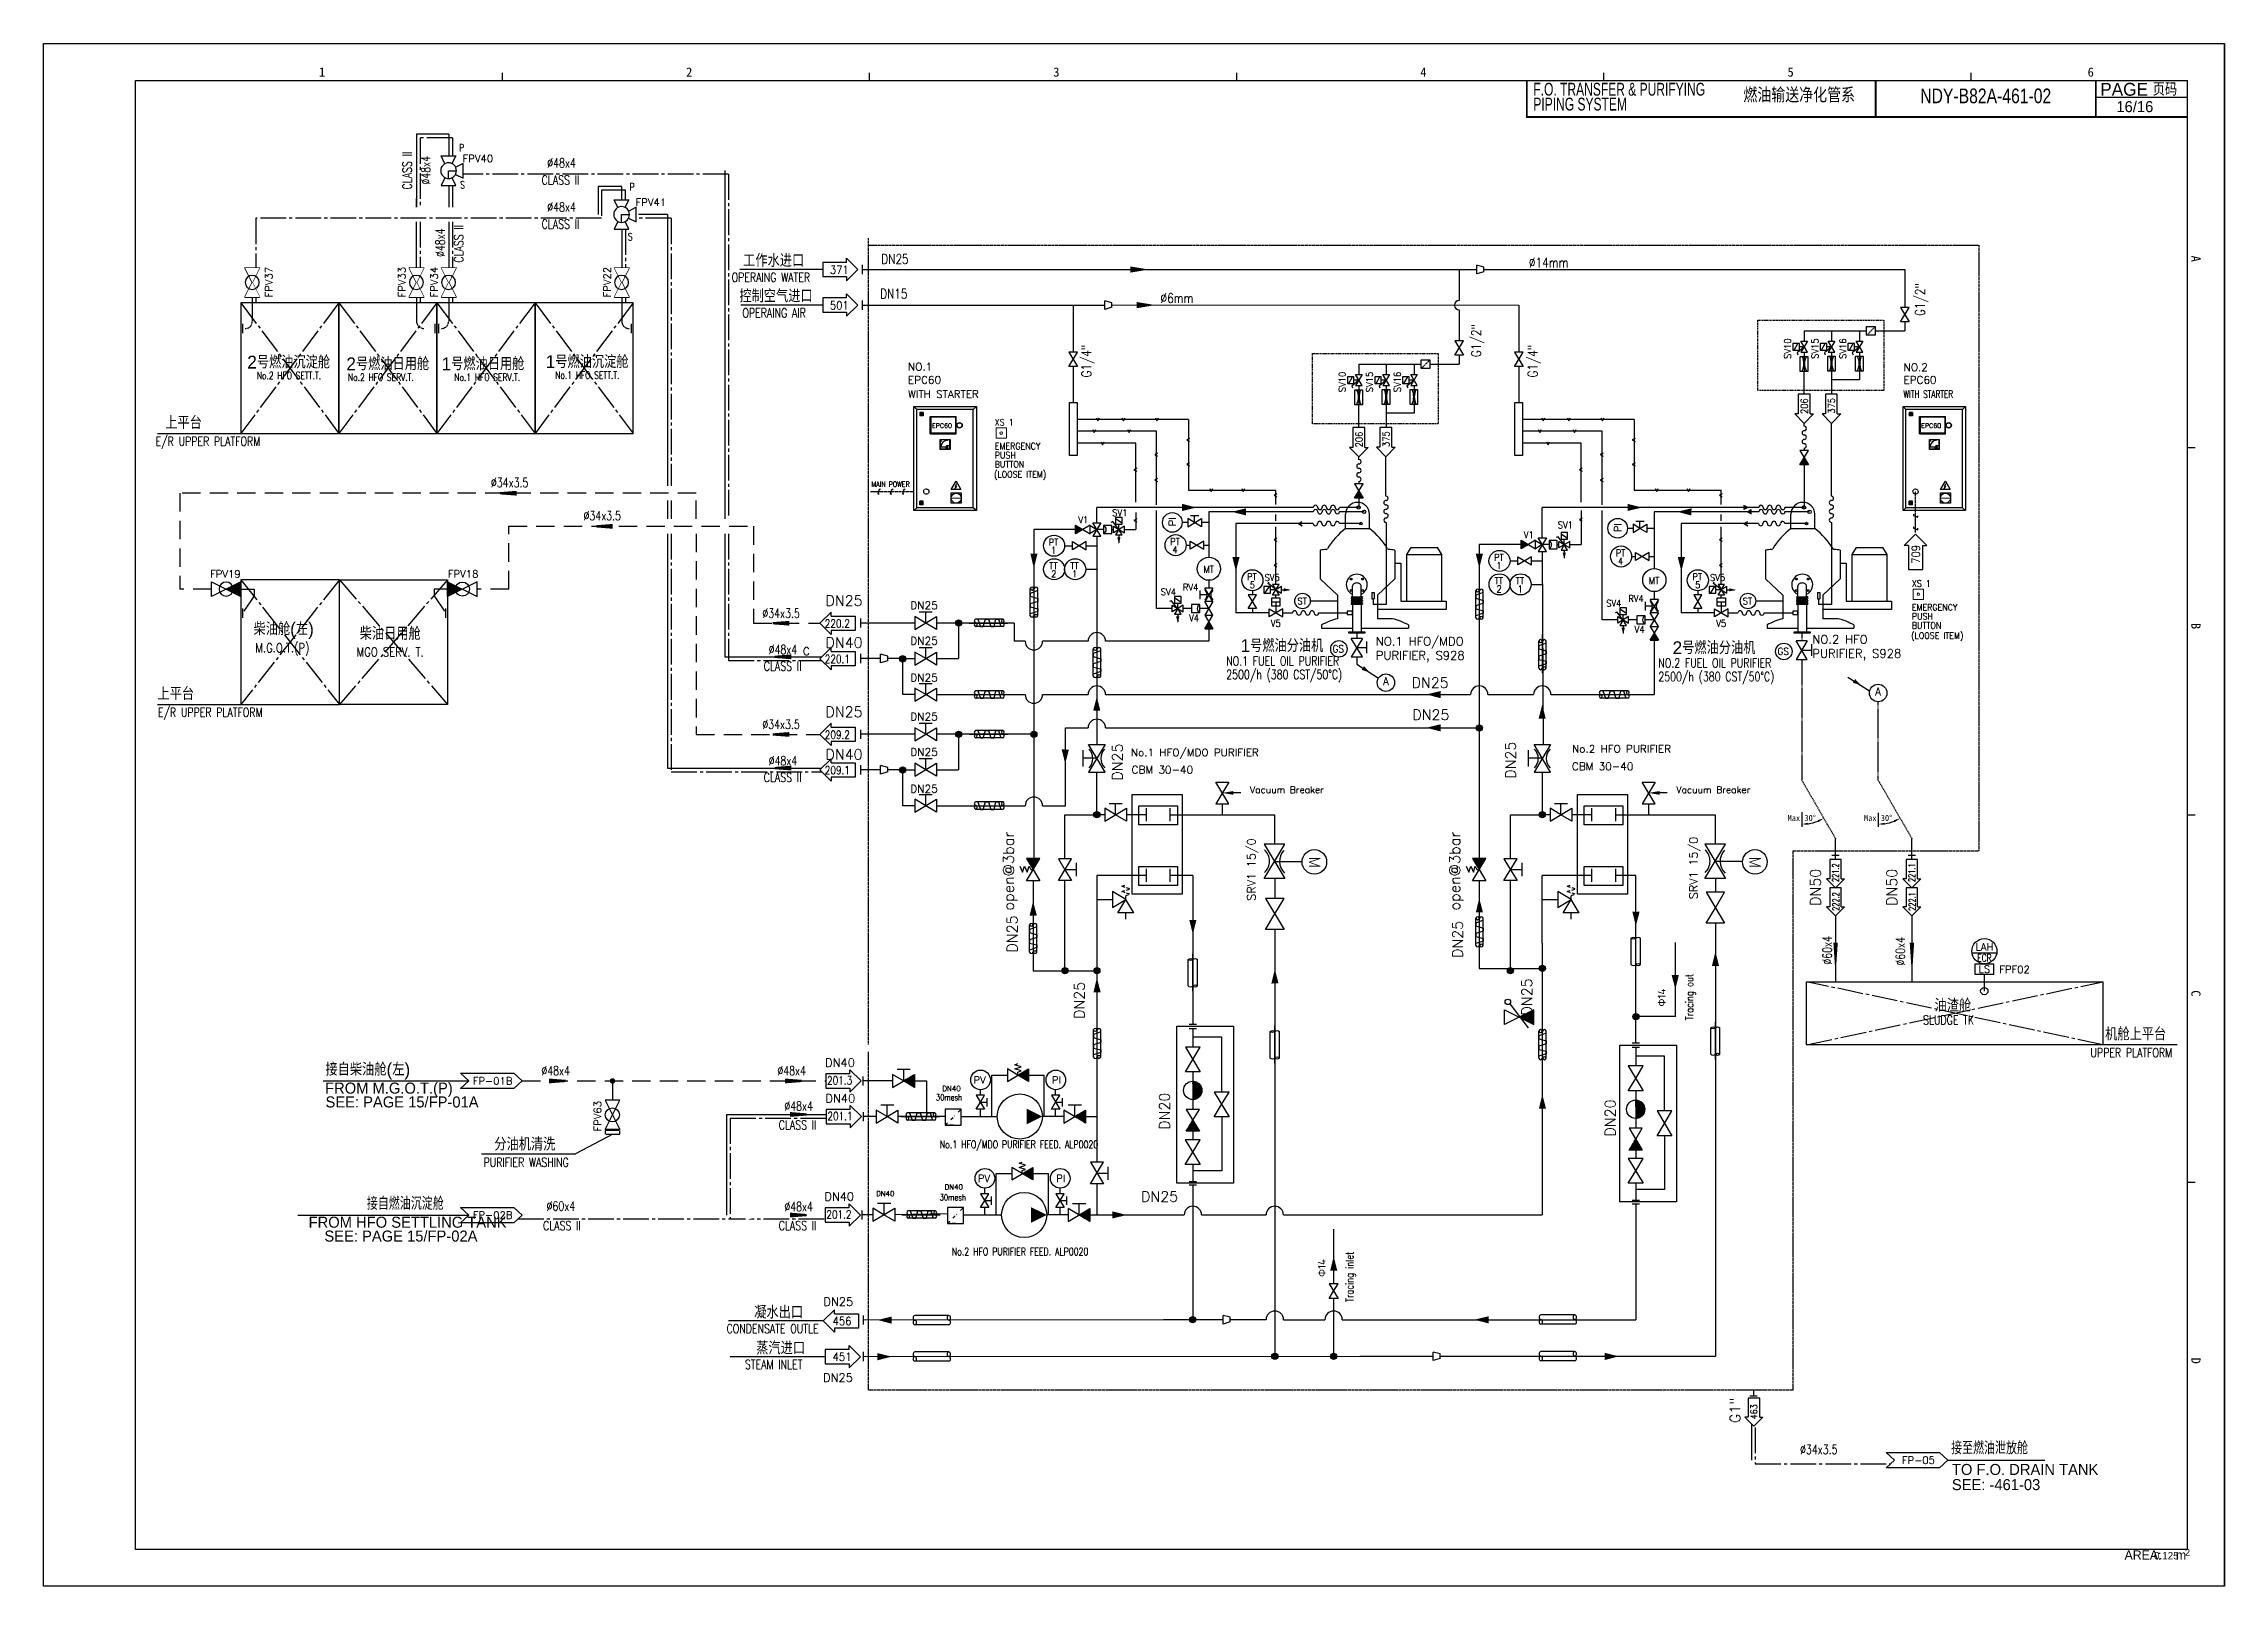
# Model space of a CAD drawing. Header units: inches. Extents: x 244 to 838, y -431 to 471.
# Drawn here: x 244 to 838, y -431 to -11 of the extents above; entities that cross this region are included whole.
import ezdxf
from ezdxf.enums import TextEntityAlignment as Align

# ---------------------------------------------------------------- set-up
doc = ezdxf.new("R2010")
doc.units = ezdxf.units.IN
doc.header["$MEASUREMENT"] = 0
doc.set_wipeout_variables(frame=1)
for name, pattern in [('CADRA_SOLID', [0]), ('CENTER2', [28.575, 19.05, -3.175, 3.175, -3.175]), ('CENTERX2', [0.955, 0.7, -0.085, 0.085, -0.085]), ('DASHED', [19.05, 12.7, -6.35]), ('DPSTRECKAD', [14, 6, -2, 1, -2, 1, -2]), ('HIDDEN', [0.375, 0.25, -0.125]), ('PHANTOM2', [1.25, 0.625, -0.125, 0.125, -0.125, 0.125, -0.125]), ('SHORT_CENTER', [0.955, 0.7, -0.085, 0.085, -0.085]), ('SHORT_CENTER_X', [0.955, 0.7, -0.085, 0.085, -0.085]), ('STRECKAD0', [4, 2.5, -1.5])]:
    doc.linetypes.add(name, pattern=pattern)
for name, color, linetype, lineweight in [('001 0 SEPARATOR BASE SKETCH No. 1-2-3-4-5', 3, 'Continuous', 0), ('AM_5', 3, 'Continuous', 25), ('AM_8', 1, 'Continuous', 25)]:
    doc.layers.add(name, color=color, linetype=linetype, lineweight=lineweight)
for name, color, linetype in [('001 SEPARATOR BASE SKETCH No. 1-2-3-4-5', 7, 'Continuous'), ('002 0 ANCILLARY BLOCKS SKETCH No. 1-2-3-4-5', 7, 'Continuous'), ('002 ANCILLARY BLOCKS SKETCH No. 1-2-3-4-5', 7, 'Continuous'), ('003 0 HEATING SYSTEM SKETCH No. 1-2-3', 7, 'Continuous'), ('003 HEATING SYSTEM SKETCH No. 1-2-3', 7, 'Continuous'), ('072-Power-supply-MARINE', 7, 'Continuous'), ('1', 3, 'CADRA_SOLID'), ('10', 2, 'Continuous'), ('25', 2, 'Continuous'), ('35', 3, 'Continuous'), ('50', 4, 'Continuous'), ('70', 5, 'Continuous'), ('chinese', 7, 'Continuous'), ('DASHED', 2, 'DASHED'), ('DIMENS-DMEK0', 2, 'Continuous'), ('EQUIP', 2, 'Continuous'), ('GGGG', 8, 'Continuous'), ('INNERG-LMEK0', 2, 'Continuous'), ('RAHM2', 2, 'Continuous'), ('SEKTIO-LMEK0', 2, 'Continuous'), ('SKYMLI-LMEK0', 3, 'STRECKAD0'), ('STYCKL-RMEK0', 4, 'Continuous'), ('text', 2, 'Continuous'), ('TEXT__-DMEK0', 4, 'Continuous'), ('YTTERG-4', 3, 'Continuous'), ('YTTERG-LMEK0', 4, 'Continuous'), ('粗实线', 3, 'Continuous'), ('细实线', 7, 'Continuous'), ('隐藏', 7, 'Continuous')]:
    doc.layers.add(name, color=color, linetype=linetype)
doc.styles.add('CHINESE', font='SHORT.shx', dxfattribs={"bigfont": 'HZDXF.shx'})
doc.styles.add('HZDX', font='romans.shx', dxfattribs={"width": 0.9, "bigfont": 'HZDX.SHX'})
doc.styles.add('ROMANS', font='ROMANS')
doc.styles.add('SimSun', font='Simtxt.shx', dxfattribs={"bigfont": 'HZDX.SHX'})
doc.styles.add('st1', font='short.shx', dxfattribs={"bigfont": 'hzdxf.shx'})
doc.styles.get("Standard").update_dxf_attribs({"font": ''})
doc.styles.add('XT', font='romans')
doc.styles.add('XT03_0', font='romans', dxfattribs={"height": 30})
doc.styles.add('XT03_5', font='romans', dxfattribs={"height": 35})
doc.styles.add('XT05_0', font='romans', dxfattribs={"height": 50})
doc.styles.get('Standard').set_extended_font_data('SimSun')
doc.linetypes.add('Amzigzag', pattern='A,0.0001,[135,ltypeshp.shx,S=0.04,R=0,X=0,Y=0],-11', length=11.0001)
pattern_1 = [(45, (1327.5483, -3985.0335), (-0.70710678, 0.70710678), [])]

msp = doc.modelspace()

# ---------------------------------------------------------------- texts
at = {"color": 2, "linetype": 'Continuous', "style": 'HZDX', "width": 0.75}
for s, p in [('P', (357.12, -40.51)), ('S', (357.4, -50.63)), ('P', (403.57, -51.2)), ('S', (403.09, -64.75))]:
    msp.add_text(s, height=2, dxfattribs=at).set_placement(p)
at = {"color": 2, "style": 'HZDX', "width": 0.75}
for s, p in [('OPERAING WATER', (431.34, -76.04)), ('OPERAING AIR', (434.28, -85.72)), ('CONDENSATE OUTLE', (429.96, -362.28)), ('STEAM INLET', (434.96, -372.01))]:
    msp.add_text(s, height=2.5, dxfattribs=at).set_placement(p)
at = {"color": 2, "linetype": 'SHORT_CENTER_X', "style": 'HZDX', "width": 0.75}
for s, p in [('No.2 HFO SETT.T.', (310.75, -100.55)), ('No.1 HFO SETT.T.', (392.03, -100.44)), ('No.2 HFO SERV.T.', (335.8, -101.02)), ('No.1 HFO SERV.T.', (364.77, -101.02)), ('ECR', (772.56, -259.09))]:
    msp.add_text(s, height=2, dxfattribs=at).set_placement(p, align=Align.TOP_CENTER)
for p in [(288.68, -120.68), (289.31, -194.47)]:
    msp.add_text('E/R UPPER PLATFORM', height=2.5, dxfattribs=at).set_placement(p, align=Align.CENTER)
at = {"color": 2, "linetype": 'SHORT_CENTER_X', "style": 'SimSun'}
for s, p in [('柴油舱(左)', (309.32, -172.24)), ('柴油日用舱', (338.34, -173.52))]:
    msp.add_text(s, height=3.5, dxfattribs=at).set_placement(p, align=Align.CENTER)
at = {"color": 2, "linetype": 'CENTERX2', "style": 'HZDX', "width": 0.75}
for s, p in [('NO.1 FUEL OIL PURIFIER', (566.05, -180.49)), ('2500/h (380 CST/50%%DC)', (566.05, -184.18)), ('2500/h (380 CST/50%%DC)', (683.75, -184.74)), ('NO.2 FUEL OIL PURIFIER', (683.75, -181.05))]:
    msp.add_text(s, height=2.5, dxfattribs=at).set_placement(p)
at = {"layer": 'chinese', "color": 2, "linetype": 'SHORT_CENTER', "style": 'HZDX'}
for s, p in [('工作水进口', (434.47, -71.99)), ('控制空气进口', (433.46, -81.62))]:
    msp.add_text(s, height=3.5, dxfattribs=at).set_placement(p)
at = {"layer": 'chinese', "color": 2}
for s, style, p in [('2号燃油沉淀舱', 'SimSun', (310.68, -99.63)), ('2号燃油日用舱', 'SimSun', (337.67, -100.1)), ('1号燃油日用舱', 'SimSun', (363.6, -100.1)), ('1号燃油沉淀舱', 'SimSun', (391.96, -99.52)), ('上平台', 'HZDX', (282.05, -116.11)), ('上平台', 'HZDX', (279.92, -189.91)), ('机舱上平台', 'HZDX', (813.77, -282.57))]:
    msp.add_text(s, height=3.5, dxfattribs=dict(at, style=style)).set_placement(p, align=Align.CENTER)
for s, style, p in [('1号燃油分油机', 'SimSun', (569.95, -176.82)), ('2号燃油分油机', 'SimSun', (687.64, -177.39)), ('油渣舱', 'HZDX', (758.99, -274.76)), ('分油机清洗', 'HZDX', (366.7, -312.55)), ('凝水出口', 'HZDX', (437.49, -358.31)), ('蒸汽进口', 'HZDX', (438.03, -368.05))]:
    msp.add_text(s, height=3.5, dxfattribs=dict(at, style=style)).set_placement(p)
at = {"layer": 'chinese', "color": 2, "linetype": 'SHORT_CENTER', "style": 'HZDX', "width": 0.75}
msp.add_text('SLUDGE TK', height=2.5, dxfattribs=at).set_placement((755.86, -275.73), align=Align.TOP_LEFT)
msp.add_text('UPPER PLATFORM', height=2.5, dxfattribs=at).set_placement((812.59, -287.13), align=Align.CENTER)
at = {"layer": 'chinese', "style": 'HZDX', "width": 0.75}
msp.add_text('PURIFIER WASHING', height=2.5, dxfattribs=at).set_placement((363.75, -317))
at = {"layer": 'text', "color": 7, "style": 'SimSun'}
msp.add_text('16/16', height=3, dxfattribs=at).set_placement((813.55, -28.33), align=Align.MIDDLE_CENTER)
at = {"layer": 'text', "color": 2, "style": 'HZDX', "width": 0.75}
for s, p in [('CLASS II', (344.21, -45.74)), ('%%c48x4', (349.24, -45.66)), ('%%c48x4', (353.2, -65.37)), ('%%C60x4', (730.99, -258.03)), ('%%C60x4', (750.93, -258.3))]:
    msp.add_text(s, height=2.5, rotation=90, dxfattribs=at).set_placement(p, align=Align.CENTER)
for s, p in [('CLASS II', (384.72, -49.57)), ('%%c48x4', (385.01, -44.89)), ('CLASS II', (384.72, -61.57)), ('%%c48x4', (385.01, -56.89)), ('%%c34x3.5', (370.87, -131.93)), ('%%c34x3.5', (396.09, -140.94)), ('%%c34x3.5', (444.8, -167.49)), ('%%c48x4', (445.31, -177.37)), ('CLASS II', (445.23, -181.91)), ('%%c34x3.5', (444.8, -197.76)), ('%%c48x4', (445.31, -207.64)), ('CLASS II', (445.23, -212.19)), ('%%c48x4', (383.4, -292.03)), ('%%c48x4', (447.69, -292.03)), ('%%c48x4', (449.59, -301.64)), ('CLASS II', (449.31, -306.82)), ('%%c60x4', (384.82, -328.91)), ('%%c48x4', (449.59, -329.03)), ('CLASS II', (385.12, -334.23)), ('CLASS II', (449.31, -334.21)), ('%%c34x3.5', (727.45, -395.17))]:
    msp.add_text(s, height=2.5, dxfattribs=at).set_placement(p, align=Align.CENTER)
at = {"layer": '隐藏', "color": 2, "linetype": 'Continuous', "style": 'HZDX', "width": 0.8}
for s, p in [('M.G.O.T.(P)', (308.99, -176.92)), ('MGO SERV. T.', (338.34, -178.06))]:
    msp.add_text(s, height=2.5, dxfattribs=at).set_placement(p, align=Align.CENTER)

# ---------------------------------------------------------------- blocks, each defined once
blk = doc.blocks.new('A$C80E2')
at = {"layer": 'EQUIP', "linetype": 'CENTER2'}
blk.add_line((0.2, 0.89), (5.58, 0.89), dxfattribs=at)
at = {"layer": 'EQUIP'}
for p, q in [((0.93, 1.55), (4.76, 1.55)), ((0.93, 0.23), (4.76, 0.23))]:
    blk.add_line(p, q, dxfattribs=at)
for centre, start, end in [((1.22, 1.22), 131.5633, 228.4367), ((1.22, 0.56), 131.5633, 228.4367), ((0.64, 1.22), 311.5633, 48.4367), ((5.05, 0.56), 131.5633, 228.4367), ((4.46, 1.22), 311.5633, 48.4367), ((4.46, 0.56), 311.5633, 48.4367)]:
    blk.add_arc(centre, 0.441, start, end, dxfattribs=at)
blk = doc.blocks.new('0PIL')
at = {"layer": '25'}
blk.add_solid([(0, 0), (0, 0), (6, 1.5), (6, -1.5)], dxfattribs=at)
blk = doc.blocks.new('A$CC194')
at = {"layer": 'EQUIP', "xscale": -0.3440110905000001, "yscale": 0.3440110905000001, "zscale": 0.3440110905000001, "rotation": 90.45835645800044}
blk.add_blockref('0PIL', (0.54, 2.09), dxfattribs=at)
blk = doc.blocks.new('A$C72F5')
at = {"rotation": 90}
blk.add_blockref('A$CC194', (2.11, -0.03), dxfattribs=at)
blk = doc.blocks.new('A$C63A4')
at = {"rotation": 180}
blk.add_blockref('A$C72F5', (2.09, 1.06), dxfattribs=at)
blk = doc.blocks.new('A$CD0D2')
blk.add_blockref('A$C63A4', (0.02, -0.01))
blk = doc.blocks.new('A$CB0B5')
at = {"rotation": 180}
blk.add_blockref('A$CD0D2', (2.14, 1.06), dxfattribs=at)
blk = doc.blocks.new('A$C4BE57EB7')
at = {"layer": '10'}
for p, q in [((0.53, 3.2), (12.21, 3.2)), ((0.53, 0), (12.21, 0))]:
    blk.add_line(p, q, dxfattribs=at)
for centre, radius, start, end in [((0.76, 2.4), 0.833, 106.08726, 253.91274), ((0.77, 0.8), 0.836, 106.8834, 253.1166), ((0.3, 0.8), 0.833, 286.08726, 73.91274), ((12.44, 2.4), 0.833, 106.08726, 253.91274), ((11.98, 2.4), 0.833, 286.08726, 73.91274), ((11.97, 0.8), 0.836, 286.8834, 73.1166)]:
    blk.add_arc(centre, radius, start, end, dxfattribs=at)
blk = doc.blocks.new('JT')
blk.add_solid([(-0.8, -4.8), (0.8, -4.8), (0, 0)])
blk = doc.blocks.new('A$C459E1E88')
at = {"color": 7, "linetype": 'Continuous'}
for p, q in [((0, 506), (304, 506)), ((0, 0), (0, 506)), ((0, 506), (14, 492)), ((14, 14), (14, 492)), ((289, 492), (14, 492)), ((46, 478), (29, 478)), ((29, 478), (29, 461)), ((46, 461), (29, 461)), ((44, 471), (30, 471)), ((44, 468), (30, 468)), ((46, 478), (46, 461)), ((80, 458), (206, 458)), ((80, 373), (80, 458)), ((203, 454), (83, 454)), ((83, 454), (83, 377)), ((203, 454), (203, 377)), ((206, 373), (206, 458)), ((304, 506), (289, 492)), ((289, 14), (289, 492)), ((304, 506), (304, 0)), ((80, 373), (206, 373)), ((203, 377), (83, 377)), ((128, 346), (176, 346)), ((128, 298), (128, 346)), ((129, 299), (129, 345)), ((175, 345), (129, 345)), ((132, 322), (134, 321)), ((132, 319), (133, 319)), ((134, 325), (135, 324)), ((135, 327), (137, 326)), ((137, 329), (138, 328)), ((139, 331), (140, 330)), ((140, 334), (142, 332)), ((143, 335), (144, 334)), ((145, 337), (146, 336)), ((147, 338), (148, 337)), ((149, 340), (150, 338)), ((152, 342), (152, 340)), ((154, 342), (155, 340)), ((157, 343), (157, 341)), ((160, 343), (160, 342)), ((162, 343), (163, 342)), ((165, 344), (165, 342)), ((175, 299), (175, 345)), ((176, 346), (176, 298)), ((176, 298), (128, 298)), ((129, 309), (132, 309)), ((137, 309), (129, 309)), ((175, 299), (129, 299)), ((130, 311), (132, 311)), ((131, 317), (133, 317)), ((131, 314), (132, 314)), ((167, 309), (137, 309)), ((137, 308), (137, 309)), ((167, 308), (137, 308)), ((157, 309), (157, 310)), ((157, 299), (157, 308)), ((162, 307), (166, 303)), ((162, 306), (165, 303)), ((164, 317), (175, 317)), ((167, 308), (167, 309)), ((182, 103), (206, 144)), ((207, 119), (200, 106)), ((207, 131), (201, 117)), ((201, 117), (207, 119)), ((206, 144), (229, 103)), ((0, 0), (14, 14)), ((289, 14), (14, 14)), ((46, 46), (29, 46)), ((29, 29), (29, 46)), ((46, 29), (29, 29)), ((44, 38), (30, 38)), ((44, 36), (30, 36)), ((46, 29), (46, 46)), ((229, 103), (182, 103)), ((182, 86), (230, 86)), ((182, 37), (182, 86)), ((230, 37), (182, 37)), ((230, 86), (230, 37)), ((304, 0), (289, 14)), ((304, 0), (0, 0))]:
    blk.add_line(p, q, dxfattribs=at)
for points, const_width in [([(194, 123), (206, 144), (229, 103), (182, 103), (194, 123)], 2.62), ([(182, 61), (230, 61)], 5.4)]:
    blk.add_lwpolyline(points, dxfattribs=dict(at, const_width=const_width))
for centre, radius in [((37, 469), 7.01), ((222, 415), 13.5), ((222, 415), 12.1), ((164, 305), 2.5), ((37, 37), 7.01), ((206, 61), 24.3)]:
    blk.add_circle(centre, radius, dxfattribs=at)
for centre, radius in [((165, 309), 33.3), ((164, 310), 6.75)]:
    blk.add_arc(centre, radius, 90, 180, dxfattribs=at)
at = {"color": 1, "linetype": 'Continuous'}
for points in [[(210, 122), (207, 121), (200, 106)], [(200, 106), (200, 106), (201, 112), (205, 111)], [(201, 118), (201, 117), (205, 131), (209, 131)], [(201, 118), (201, 117), (207, 121), (206, 118)]]:
    blk.add_trace(points, dxfattribs=at)
at = {"layer": '25', "color": 2}
for p, q in [((182, 103), (206, 144)), ((200, 106), (207, 120)), ((207, 131), (201, 117)), ((201, 117), (206, 119)), ((206, 144), (229, 103)), ((206, 119), (207, 120)), ((229, 103), (182, 103))]:
    blk.add_line(p, q, dxfattribs=at)
at = {"color": 7, "linetype": 'Continuous', "style": 'ROMANS'}
for s, height, p in [('EPC60', 22.5, (88, 402)), ('A', 6.75, (130, 336))]:
    blk.add_text(s, height=height, dxfattribs=at).set_placement(p)
blk = doc.blocks.new('V')
at = {"layer": 'EQUIP'}
for p, q in [((5, -3), (-5, 3)), ((-5, 3), (-5, -3)), ((-5, -3), (0, 0)), ((0, 0), (5, 3)), ((5, 3), (5, -3))]:
    blk.add_line(p, q, dxfattribs=at)
blk = doc.blocks.new('PRV')
at = {"layer": 'DASHED'}
for p, q in [((0, 0), (1.325, 0)), ((1.3475, -0.0075), (1.8, 1.35)), ((1.8, 1.35), (2.7, -1.35)), ((2.7, -1.35), (3.6, 1.35)), ((3.6, 1.35), (4.5, -1.35)), ((4.5, -1.35), (4.95, 0))]:
    blk.add_line(p, q, dxfattribs=at)
at = {"layer": 'DASHED', "xscale": 0.9, "yscale": 0.9, "zscale": 0.9, "rotation": 270}
blk.add_blockref('V', (0, 0), dxfattribs=at)
blk = doc.blocks.new('0MSOV')
at = {"layer": 'EQUIP'}
for p, q in [((-3, 5), (3, 5)), ((0, 0), (0, 5))]:
    blk.add_line(p, q, dxfattribs=at)
at = {"layer": '1'}
blk.add_blockref('V', (0, 0), dxfattribs=at)
blk = doc.blocks.new('DARROWS')
at = {"color": 0}
blk.add_solid([(0, 0), (0, 0), (-3, -0.5), (-3, 0.5)], dxfattribs=at)
blk = doc.blocks.new('1234')
at = {"layer": '003 HEATING SYSTEM SKETCH No. 1-2-3', "color": 7, "linetype": 'Continuous'}
for p, q in [((17058.2, 766.3), (17015.9, 836.9)), ((17058.2, 836.9), (17015.9, 766.3)), ((17015.9, 836.9), (17058.2, 836.9)), ((17097, 801.6), (17073, 801.6)), ((17015.9, 766.3), (17058.2, 766.3)), ((17037, 766.3), (17037, 730.9))]:
    blk.add_line(p, q, dxfattribs=at)
at = {"layer": '003 HEATING SYSTEM SKETCH No. 1-2-3', "color": 7, "xscale": 12, "yscale": 12, "zscale": 12, "rotation": 180}
blk.add_blockref('DARROWS', (17037, 801.6), dxfattribs=at)
blk = doc.blocks.new('0CV')
at = {"layer": '25'}
blk.add_solid([(-0.125, 0), (-0.125, 0), (-4.875, -2.75), (-4.875, 2.75)], dxfattribs=at)
blk.add_blockref('V', (0, 0), dxfattribs=at)
blk = doc.blocks.new('A$C22B5')
at = {"layer": 'EQUIP', "xscale": 0.393155532, "yscale": 0.393155532, "zscale": 0.393155532, "rotation": 270}
blk.add_blockref('0CV', (1.35, 2.11), dxfattribs=at)
blk = doc.blocks.new('FO PURIFIER')
at = {"layer": '25'}
h = blk.add_hatch(color=8, dxfattribs=at)
h.dxf.hatch_style = 1
h.paths.add_polyline_path([(6633.7, -2185.4, 0.414214), (6621.7, -2173.4), (6621.7, -2197.4, 0.414214)])
h.paths.add_polyline_path([(6621.7, -2173.4, 0.414214), (6609.6, -2185.4), (6621.7, -2185.4)])
h.paths.add_polyline_path([(6621.7, -2185.4), (6609.6, -2185.4, 0.414214), (6621.7, -2197.4)])
h = blk.add_hatch(color=8, dxfattribs=at)
h.dxf.hatch_style = 1
h.paths.add_polyline_path([(6416.4, -2324.5, 0.414214), (6404.4, -2312.4), (6404.4, -2336.5, 0.414214)])
h.paths.add_polyline_path([(6404.4, -2312.4, 0.414214), (6392.3, -2324.5), (6404.4, -2324.5)])
h.paths.add_polyline_path([(6404.4, -2324.5), (6392.3, -2324.5, 0.414214), (6404.4, -2336.5)])
h = blk.add_hatch(color=8, dxfattribs=at)
h.dxf.hatch_style = 1
h.paths.add_polyline_path([(6633.7, -2617.9, 0.414214), (6621.7, -2605.9), (6621.7, -2629.9, 0.414214)])
h.paths.add_polyline_path([(6621.7, -2605.9, 0.414214), (6609.6, -2617.9), (6621.7, -2617.9)])
h.paths.add_polyline_path([(6621.7, -2617.9), (6609.6, -2617.9, 0.414214), (6621.7, -2629.9)])
h = blk.add_hatch(color=8, dxfattribs=at)
h.dxf.hatch_style = 1
h.paths.add_polyline_path([(6926.6, -2617.9, 0.414214), (6914.6, -2605.9), (6914.6, -2629.9, 0.414214)])
h.paths.add_polyline_path([(6914.6, -2605.9, 0.414214), (6902.5, -2617.9), (6914.6, -2617.9)])
h.paths.add_polyline_path([(6914.6, -2617.9), (6902.5, -2617.9, 0.414214), (6914.6, -2629.9)])
h = blk.add_hatch(color=8, dxfattribs=at)
h.dxf.hatch_style = 1
h.paths.add_polyline_path([(8659.8, -2593, 0.414214), (8647.8, -2580.9), (8647.8, -2605, 0.414214)])
h.paths.add_polyline_path([(8647.8, -2580.9, 0.414214), (8635.8, -2593), (8647.8, -2593)])
h.paths.add_polyline_path([(8647.8, -2593), (8635.8, -2593, 0.414214), (8647.8, -2605)])
h = blk.add_hatch(color=8, dxfattribs=at)
h.dxf.hatch_style = 1
h.paths.add_polyline_path([(6416.4, -2756.9, 0.414214), (6404.4, -2744.9), (6404.4, -2769, 0.414214)])
h.paths.add_polyline_path([(6404.4, -2744.9, 0.414214), (6392.3, -2756.9), (6404.4, -2756.9)])
h.paths.add_polyline_path([(6404.4, -2756.9), (6392.3, -2756.9, 0.414214), (6404.4, -2769)])
h = blk.add_hatch(color=8, dxfattribs=at)
h.dxf.hatch_style = 1
h.paths.add_polyline_path([(7171.8, -2931, 0.414214), (7159.7, -2918.9), (7159.7, -2943, 0.414214)])
h.paths.add_polyline_path([(7159.7, -2918.9, 0.414214), (7147.7, -2931), (7159.7, -2931)])
h.paths.add_polyline_path([(7159.7, -2931), (7147.7, -2931, 0.414214), (7159.7, -2943)])
h = blk.add_hatch(color=8, dxfattribs=at)
h.dxf.hatch_style = 1
h.paths.add_polyline_path([(8905.2, -2931, 0.414214), (8893.2, -2918.9), (8893.2, -2943, 0.414214)])
h.paths.add_polyline_path([(8893.2, -2918.9, 0.414214), (8881.1, -2931), (8893.2, -2931)])
h.paths.add_polyline_path([(8893.2, -2931), (8881.1, -2931, 0.414214), (8893.2, -2943)])
h = blk.add_hatch(color=8, dxfattribs=at)
h.dxf.hatch_style = 1
h.paths.add_polyline_path([(7047.8, -3537.7, 0.414214), (7035.8, -3525.7), (7035.8, -3549.7, 0.414214)])
h.paths.add_polyline_path([(7035.8, -3525.7, 0.414214), (7023.7, -3537.7), (7035.8, -3537.7)])
h.paths.add_polyline_path([(7035.8, -3537.7), (7023.7, -3537.7, 0.414214), (7035.8, -3549.7)])
h = blk.add_hatch(color=8, dxfattribs=at)
h.dxf.hatch_style = 1
h.paths.add_polyline_path([(7172, -3537.7, 0.414214), (7159.9, -3525.7), (7159.9, -3549.7, 0.414214)])
h.paths.add_polyline_path([(7159.9, -3525.7, 0.414214), (7147.9, -3537.7), (7159.9, -3537.7)])
h.paths.add_polyline_path([(7159.9, -3537.7), (7147.9, -3537.7, 0.414214), (7159.9, -3549.7)])
h = blk.add_hatch(color=8, dxfattribs=at)
h.dxf.hatch_style = 1
h.paths.add_polyline_path([(8781.2, -3537.7, 0.414214), (8769.2, -3525.7), (8769.2, -3549.7, 0.414214)])
h.paths.add_polyline_path([(8769.2, -3525.7, 0.414214), (8757.2, -3537.7), (8769.2, -3537.7)])
h.paths.add_polyline_path([(8769.2, -3537.7), (8757.2, -3537.7, 0.414214), (8769.2, -3549.7)])
h = blk.add_hatch(color=8, dxfattribs=at)
h.dxf.hatch_style = 1
h.paths.add_polyline_path([(8905.2, -3528.7, 0.414214), (8893.2, -3516.6), (8893.2, -3540.7, 0.414214)])
h.paths.add_polyline_path([(8893.2, -3516.6, 0.414214), (8881.1, -3528.7), (8893.2, -3528.7)])
h.paths.add_polyline_path([(8893.2, -3528.7), (8881.1, -3528.7, 0.414214), (8893.2, -3540.7)])
h = blk.add_hatch(color=8, dxfattribs=at)
h.dxf.hatch_style = 1
h.paths.add_polyline_path([(9269.2, -3716, 0.414214), (9257.1, -3704), (9257.1, -3728, 0.414214)])
h.paths.add_polyline_path([(9257.1, -3704, 0.414214), (9245.1, -3716), (9257.1, -3716)])
h.paths.add_polyline_path([(9257.1, -3716), (9245.1, -3716, 0.414214), (9257.1, -3728)])
h = blk.add_hatch(color=8, dxfattribs=at)
h.dxf.hatch_style = 1
h.paths.add_polyline_path([(7545.1, -4894.7, 0.414214), (7533.1, -4882.7), (7533.1, -4906.8, 0.414214)])
h.paths.add_polyline_path([(7533.1, -4882.7, 0.414214), (7521.1, -4894.7), (7533.1, -4894.7)])
h.paths.add_polyline_path([(7533.1, -4894.7), (7521.1, -4894.7, 0.414214), (7533.1, -4906.8)])
h = blk.add_hatch(color=8, dxfattribs=at)
h.dxf.hatch_style = 1
h.paths.add_polyline_path([(7864.3, -5037.1, 0.414214), (7852.3, -5025.1), (7852.3, -5049.1, 0.414214)])
h.paths.add_polyline_path([(7852.3, -5025.1, 0.414214), (7840.3, -5037.1), (7852.3, -5037.1)])
h.paths.add_polyline_path([(7852.3, -5037.1), (7840.3, -5037.1, 0.414214), (7852.3, -5049.1)])
h = blk.add_hatch(color=8, dxfattribs=at)
h.dxf.hatch_style = 1
h.paths.add_polyline_path([(8093.1, -5037.1, 0.414214), (8081.1, -5025.1), (8081.1, -5049.1, 0.414214)])
h.paths.add_polyline_path([(8081.1, -5025.1, 0.414214), (8069, -5037.1), (8081.1, -5037.1)])
h.paths.add_polyline_path([(8081.1, -5037.1), (8069, -5037.1, 0.414214), (8081.1, -5049.1)])
at = {"layer": 'AM_8'}
h = blk.add_hatch(dxfattribs=at)
h.set_pattern_fill('_U', color=8, angle=45, style=0, pattern_type=0)
h.set_pattern_definition([(45, (1327.5483, -3926.1681), (-0.70710678, 0.70710678), [])])
h.paths.add_polyline_path([(7105.3, -1821.4), (7077.3, -1804.6), (7077.3, -1838.2)])
h = blk.add_hatch(dxfattribs=at)
h.set_pattern_fill('_U', color=8, angle=45, style=0, pattern_type=0)
h.set_pattern_definition(pattern_1)
h.paths.add_polyline_path([(8838.5, -1880.2), (8810.5, -1863.5), (8810.5, -1897)])
h = blk.add_hatch(dxfattribs=at)
h.set_pattern_fill('_U', color=8, angle=45, style=0, pattern_type=0)
h.set_pattern_definition(pattern_1)
h.paths.add_polyline_path([(7595.8, -2181.5), (7580, -2207.9), (7611.7, -2207.9)])
h = blk.add_hatch(dxfattribs=at)
h.set_pattern_fill('_U', color=8, angle=45, style=0, pattern_type=0)
h.set_pattern_definition(pattern_1)
h.paths.add_polyline_path([(9313.2, -2252), (9344.9, -2252), (9329, -2225.5)])
h = blk.add_hatch(dxfattribs=at)
h.set_pattern_fill('_U', color=8, angle=45, style=0, pattern_type=0)
h.set_pattern_definition([(45, (1337.4216, -4013.3773), (-0.70710678, 0.70710678), [])])
h.paths.add_polyline_path([(6407.4, -3966.1), (6449.8, -3991.6), (6449.8, -3940.7)])
h = blk.add_hatch(dxfattribs=at)
h.set_pattern_fill('_U', color=8, angle=45, style=0, pattern_type=0)
h.set_pattern_definition(pattern_1)
h.paths.add_polyline_path([(7507.6, -4161.5), (7558.6, -4161.5), (7533.1, -4119)])
h = blk.add_hatch(dxfattribs=at)
h.set_pattern_fill('_U', color=8, angle=45, style=0, pattern_type=0)
h.set_pattern_definition([(45, (1327.5483, -3854.7971), (-0.70710678, 0.70710678), [])])
h.paths.add_polyline_path([(9256.6, -4192.3), (9231.2, -4234.8), (9282.1, -4234.8)])
at = {"layer": 'DIMENS-DMEK0', "linetype": 'Continuous'}
h = blk.add_hatch(color=8, dxfattribs=at)
h.dxf.hatch_style = 1
h.paths.add_polyline_path([(6852.6, -3943.7), (6893.4, -3919.3), (6893.4, -3968.2)])
h = blk.add_hatch(dxfattribs=at)
h.set_pattern_fill('ANSI31', color=8, scale=0.5, style=0)
h.set_pattern_definition([(45, (1338.788, -4256.5376), (-1.122532, 1.122532), [])])
h.paths.add_polyline_path([(7115.8, -4130.2), (7115.8, -4079.3), (7073.3, -4104.7)])
h = blk.add_hatch(color=8, dxfattribs=at)
h.dxf.hatch_style = 1
h.paths.add_polyline_path([(6910.3, -4351), (6910.3, -4302), (6869.6, -4326.5)])
h = blk.add_hatch(dxfattribs=at)
h.set_pattern_fill('ANSI31', color=8, scale=0.5, style=0)
h.set_pattern_definition([(45, (1355.7028, -4639.3368), (-1.122532, 1.122532), [])])
h.paths.add_polyline_path([(7132.7, -4513), (7132.7, -4462), (7090.3, -4487.5)])
at = {"layer": 'EQUIP'}
h = blk.add_hatch(dxfattribs=at)
h.set_pattern_fill('ANSI31', color=8, scale=1.575, style=0)
h.set_pattern_definition([(45, (-2927.99329, -5125.74747), (-0.1392116475, 0.1392116475), [])])
h.paths.add_polyline_path([(7532.9, -4038.5, 0.413619), (7568.4, -4002.9, 0.414808), (7532.8, -3967.3)])
h = blk.add_hatch(dxfattribs=at)
h.set_pattern_fill('ANSI31', color=8, scale=1.575, style=0)
h.set_pattern_definition([(45, (-1204.4376, -5199.01435), (-0.1392116475, 0.1392116475), [])])
h.paths.add_polyline_path([(9256.5, -4111.8, 0.413619), (9292, -4076.2, 0.414808), (9256.3, -4040.6)])
at = {"color": 8}
for p, q in [((8002.1, -1736), (7159.7, -1736)), ((7159.7, -1794.9), (7159.7, -1736)), ((8002.1, -1752.6), (7595.8, -1752.6)), ((9735.4, -1736), (8892.9, -1736)), ((8892.9, -1853.8), (8892.9, -1736)), ((9735.3, -1752.6), (9329, -1752.6)), ((7944.5, -1798.6), (7959, -1790.3)), ((7959, -1806.9), (7944.5, -1798.6)), ((9677.7, -1798.6), (9692.3, -1790.3)), ((9692.3, -1806.9), (9677.7, -1798.6)), ((6914.6, -2026.6), (6914.6, -2176.7)), ((8647.8, -2034.1), (8647.8, -2184.3)), ((7990.3, -2099.5), (8096.3, -2099.5)), ((9723.5, -2099.5), (9829.5, -2099.5)), ((6663.4, -2185.4), (6813.6, -2185.4)), ((8892.9, -2230.4), (8892.9, -2380.6)), ((6663.4, -2463.5), (6813.6, -2463.5)), ((9095.4, -2463.5), (9245.6, -2463.5)), ((6663.4, -2617.9), (6813.6, -2617.9)), ((6663.4, -2896), (6813.6, -2896)), ((9177.4, -2931), (9565.5, -2931)), ((9566.5, -3178.9), (9566.5, -3232.1)), ((6911.6, -3303.6), (6911.6, -3453.8)), ((7159.9, -3260.7), (7220.8, -3260.7)), ((8647.8, -3308.6), (8647.8, -3458.8)), ((8893.2, -3260.7), (8954, -3260.7)), ((7159.9, -3742.1), (7159.9, -3892.3)), ((8893.2, -3747.2), (8893.2, -3897.3)), ((7533.1, -3930.8), (7533.1, -4076.6)), ((9256.6, -4004.1), (9256.6, -4149.9)), ((6397.6, -4104.7), (6547.8, -4104.7)), ((7533.1, -4161.5), (7533.1, -4194.6)), ((9256.6, -4234.8), (9256.6, -4267.9)), ((6400.3, -4486.5), (6550.5, -4486.5))]:
    blk.add_line(p, q, dxfattribs=at)
at = {"color": 8, "linetype": 'Continuous'}
for p, q in [((7444.2, -2931), (7851.2, -2931)), ((7851.2, -2931), (7851.2, -3045.3)), ((9565.5, -2931), (9565.5, -3045.1)), ((7533.1, -3167.3), (7533.3, -3745.2)), ((7852.2, -3179.1), (7852.2, -3256.3)), ((9257.1, -3818.4), (9257.1, -3167.3)), ((7533, -3762.1), (7533.1, -3834.5)), ((7645.5, -3796.5), (7533.1, -3796.5)), ((7645.5, -4009.7), (7645.5, -3796.5)), ((9256.6, -3835.4), (9256.6, -3907.8)), ((9369, -3869.8), (9256.6, -3869.8)), ((9369, -4082.9), (9369, -3869.8)), ((7645.5, -4106), (7645.5, -4315.2)), ((9369, -4179.2), (9369, -4388.4)), ((7533.1, -4290.9), (7533.1, -4356.6)), ((7645.5, -4315.2), (7533.1, -4315.2)), ((9256.6, -4364.2), (9256.6, -4429.9)), ((9369, -4388.4), (9256.6, -4388.4))]:
    blk.add_line(p, q, dxfattribs=at)
at = {"color": 8}
for centre, radius, start, end in [((6914.6, -2256.1), 33.8, 180, 0), ((7159.7, -2256.1), 33.8, 0, 180), ((7159.7, -2463.5), 33.8, 0, 180), ((8647.8, -2463.5), 33.8, 0, 180), ((8892.9, -2463.5), 33.8, 0, 180), ((6914.6, -2463.5), 33.8, 180, 0), ((7159.7, -2593), 33.8, 0, 180), ((7091.1, -2712), 53.1, 316.34134, 43.65866), ((7227.2, -2711.6), 52, 135.87209, 225.47772), ((8824.3, -2712), 53.1, 316.34134, 43.65866), ((8960.5, -2711.6), 52, 135.87209, 225.47772), ((6914.6, -2896), 33.8, 0, 180), ((7771.5, -3111.3), 60.1, 312.62822, 47.37178), ((7933.1, -3112.4), 62.6, 136.44772, 226.34303), ((9485.8, -3111.1), 60.1, 312.62822, 47.37178), ((9647.3, -3112.2), 62.6, 136.44772, 226.34303), ((7533.3, -4487.5), 33.8, 0, 180), ((7852.2, -4487.5), 33.8, 0, 180), ((7852.3, -4894.7), 33.8, 0, 180), ((8081.1, -4894.7), 33.8, 0, 180)]:
    blk.add_arc(centre, radius, start, end, dxfattribs=at)
at = {"layer": '001 0 SEPARATOR BASE SKETCH No. 1-2-3-4-5', "color": 8, "linetype": 'Continuous'}
for p, q in [((6767.6, -1426.4), (6807.6, -1426.4)), ((6767.6, -1426.4), (6767.6, -1466.4)), ((6807.6, -1426.4), (6807.6, -1466.4)), ((6767.6, -1466.4), (6807.6, -1466.4)), ((10336.2, -2053.4), (10376.2, -2053.4)), ((10336.2, -2053.4), (10336.2, -2093.4)), ((10336.2, -2093.4), (10376.2, -2093.4)), ((10376.2, -2053.4), (10376.2, -2093.4))]:
    blk.add_line(p, q, dxfattribs=at)
at = {"layer": '001 0 SEPARATOR BASE SKETCH No. 1-2-3-4-5', "color": 8}
for centre in [(6787.6, -1446.4), (10356.2, -2073.4)]:
    blk.add_circle(centre, 5, dxfattribs=at)
at = {"layer": '001 SEPARATOR BASE SKETCH No. 1-2-3-4-5', "color": 8, "linetype": 'Continuous'}
for p, q in [((8192.8, -2245), (8149.8, -2245)), ((8192.8, -2245), (8149.8, -2316.7)), ((8192.8, -2316.7), (8149.8, -2245)), ((8170.9, -2280.3), (8209.5, -2280.3)), ((9924.1, -2255), (9881.1, -2255)), ((9924.1, -2255), (9881.1, -2326.7)), ((9924.1, -2326.7), (9881.1, -2255)), ((9902.2, -2290.3), (9940.8, -2290.3)), ((8149.8, -2316.7), (8192.8, -2316.7)), ((9881.1, -2326.7), (9924.1, -2326.7))]:
    blk.add_line(p, q, dxfattribs=at)
for centre in [(8101.6, -2285.8), (9832.9, -2295.8)]:
    blk.add_circle(centre, 32, dxfattribs=at)
at = {"layer": '002 0 ANCILLARY BLOCKS SKETCH No. 1-2-3-4-5', "color": 8}
for p, q in [((7351.1, -2905.9), (7351.1, -2956.1)), ((7444.2, -2905.9), (7444.2, -2956.1)), ((9084.3, -2905.9), (9084.3, -2956.1)), ((9177.4, -2905.9), (9177.4, -2956.1)), ((7351.1, -3141.7), (7351.1, -3191.9)), ((7444.2, -3141.7), (7444.2, -3191.9)), ((9084.3, -3141.7), (9084.3, -3191.9)), ((9177.4, -3141.7), (9177.4, -3191.9))]:
    blk.add_line(p, q, dxfattribs=at)
at = {"layer": '002 ANCILLARY BLOCKS SKETCH No. 1-2-3-4-5', "color": 8, "linetype": 'Continuous'}
for p, q in [((8209.5, -2257.6), (8209.5, -2303)), ((9940.8, -2267.6), (9940.8, -2313))]:
    blk.add_line(p, q, dxfattribs=at)
at = {"layer": '003 0 HEATING SYSTEM SKETCH No. 1-2-3', "color": 8}
for p, q in [((7297.2, -3240.3), (7297.2, -2851.5)), ((7297.2, -2851.5), (7491.6, -2851.5)), ((7491.6, -2851.5), (7491.6, -3240.3)), ((9030.4, -3240.3), (9030.4, -2851.5)), ((9030.4, -2851.5), (9224.8, -2851.5)), ((9224.8, -2851.5), (9224.8, -3240.3)), ((7533.1, -3167.3), (7444.2, -3167.3)), ((9257.1, -3167.3), (9177.4, -3167.3)), ((7491.6, -3240.3), (7297.2, -3240.3)), ((9224.8, -3240.3), (9030.4, -3240.3))]:
    blk.add_line(p, q, dxfattribs=at)
at = {"layer": '003 HEATING SYSTEM SKETCH No. 1-2-3', "color": 8, "linetype": 'Continuous'}
for p, q in [((6860.4, -3131.3), (6870.6, -3153.7)), ((6870.6, -3153.7), (6878.5, -3131.3)), ((6878.5, -3131.3), (6888.7, -3153.7)), ((6888.7, -3153.7), (6896, -3131.3)), ((6896, -3131.3), (6902.6, -3144)), ((8596.5, -3131.3), (8606.8, -3153.7)), ((8606.8, -3153.7), (8614.6, -3131.3)), ((8614.6, -3131.3), (8624.9, -3153.7)), ((8624.9, -3153.7), (8632.2, -3131.3)), ((8632.2, -3131.3), (8638.8, -3144)), ((6902.6, -3144), (6911.6, -3144)), ((8638.8, -3144), (8647.8, -3144))]:
    blk.add_line(p, q, dxfattribs=at)
at = {"layer": '072-Power-supply-MARINE', "color": 8}
for p, q in [((6313, -1665.5), (6307.1, -1682.3)), ((6307.1, -1682.3), (6312.8, -1682.3)), ((6318.2, -1665.5), (6313, -1665.5)), ((6361.7, -1665.5), (6355.9, -1682.3)), ((6355.9, -1682.3), (6361.5, -1682.3)), ((6366.9, -1665.5), (6361.7, -1665.5)), ((6408.9, -1665.5), (6403.1, -1682.3)), ((6403.1, -1682.3), (6408.8, -1682.3)), ((6414.1, -1665.5), (6408.9, -1665.5)), ((10337, -1762.4), (10337, -1767.6)), ((10337, -1767.6), (10353.9, -1773.4)), ((10353.9, -1773.4), (10353.9, -1767.7)), ((10337, -1811.1), (10337, -1816.3)), ((10337, -1816.3), (10353.9, -1822.2)), ((10353.9, -1822.2), (10353.9, -1816.5))]:
    blk.add_line(p, q, dxfattribs=at)
at = {"layer": '1', "color": 8, "linetype": 'Continuous'}
for p, q in [((6621.7, -2185.4), (6621.7, -2323.4)), ((6621.7, -2617.9), (6621.7, -2755.9))]:
    blk.add_line(p, q, dxfattribs=at)
at = {"layer": '10', "color": 8}
for p, q in [((6900.7, -2157.4), (6900.7, -2051.4)), ((6929.7, -2157.4), (6929.7, -2051.4)), ((8633.9, -2165), (8633.9, -2059)), ((8662.9, -2165), (8662.9, -2059)), ((6794.3, -2170.3), (6688.3, -2170.3)), ((6794.3, -2199.3), (6688.3, -2199.3)), ((7145.8, -2391.5), (7145.8, -2285.5)), ((7174.9, -2391.5), (7174.9, -2285.5)), ((8879, -2361.3), (8879, -2255.3)), ((8908.1, -2361.3), (8908.1, -2255.3)), ((6794.3, -2448.4), (6688.3, -2448.4)), ((9226.3, -2448.4), (9120.3, -2448.4)), ((6794.3, -2477.4), (6688.3, -2477.4)), ((9226.3, -2477.4), (9120.3, -2477.4)), ((6794.3, -2602.8), (6688.3, -2602.8)), ((6794.3, -2631.8), (6688.3, -2631.8)), ((6794.3, -2880.9), (6688.3, -2880.9)), ((6794.3, -2909.9), (6688.3, -2909.9)), ((6897.7, -3465), (6897.7, -3359)), ((6926.7, -3465), (6926.7, -3359)), ((8633.9, -3439.5), (8633.9, -3333.5)), ((8662.9, -3439.5), (8662.9, -3333.5)), ((7146.1, -3873), (7146.1, -3767)), ((7175.1, -3873), (7175.1, -3767)), ((8879.3, -3878.1), (8879.3, -3772)), ((8908.3, -3878.1), (8908.3, -3772)), ((6528.5, -4089.6), (6422.5, -4089.6)), ((6528.5, -4118.6), (6422.5, -4118.6)), ((6531.2, -4471.4), (6425.2, -4471.4)), ((6531.2, -4500.4), (6425.2, -4500.4))]:
    blk.add_line(p, q, dxfattribs=at)
for centre, radius, start, end in [((6907.9, -2053.5), 7.55, 16.08726, 163.91274), ((6907.9, -2049.3), 7.55, 196.08726, 343.91274), ((6922.5, -2053.6), 7.58, 16.8834, 163.1166), ((8641.2, -2061.1), 7.55, 16.08726, 163.91274), ((8641.2, -2056.9), 7.55, 196.08726, 343.91274), ((8655.7, -2061.2), 7.58, 16.8834, 163.1166), ((6690.4, -2192), 7.55, 106.08726, 253.91274), ((6690.5, -2177.5), 7.58, 106.8834, 253.1166), ((6686.2, -2192), 7.55, 286.08726, 73.91274), ((6796.4, -2177.5), 7.55, 106.08726, 253.91274), ((6792.1, -2177.5), 7.58, 286.8834, 73.1166), ((6792.2, -2192), 7.55, 286.08726, 73.91274), ((6907.9, -2155.4), 7.55, 196.08726, 343.91274), ((6922.5, -2159.5), 7.55, 16.08726, 163.91274), ((6922.5, -2155.2), 7.58, 196.8834, 343.1166), ((8641.2, -2162.9), 7.55, 196.08726, 343.91274), ((8655.7, -2167.1), 7.55, 16.08726, 163.91274), ((8655.7, -2162.8), 7.58, 196.8834, 343.1166), ((7153.1, -2287.6), 7.55, 16.08726, 163.91274), ((7153.1, -2283.4), 7.55, 196.08726, 343.91274), ((7167.6, -2287.7), 7.58, 16.8834, 163.1166), ((8886.3, -2257.4), 7.55, 16.08726, 163.91274), ((8886.3, -2253.2), 7.55, 196.08726, 343.91274), ((8900.8, -2257.5), 7.58, 16.8834, 163.1166), ((8886.3, -2359.2), 7.55, 196.08726, 343.91274), ((8900.8, -2363.4), 7.55, 16.08726, 163.91274), ((8900.8, -2359.1), 7.58, 196.8834, 343.1166), ((6690.5, -2455.6), 7.58, 106.8834, 253.1166), ((6796.4, -2455.6), 7.55, 106.08726, 253.91274), ((6792.1, -2455.6), 7.58, 286.8834, 73.1166), ((7153.1, -2389.4), 7.55, 196.08726, 343.91274), ((7167.6, -2393.6), 7.55, 16.08726, 163.91274), ((7167.6, -2389.3), 7.58, 196.8834, 343.1166), ((9122.5, -2455.6), 7.58, 106.8834, 253.1166), ((9228.4, -2455.6), 7.55, 106.08726, 253.91274), ((9224.1, -2455.6), 7.58, 286.8834, 73.1166), ((6690.4, -2470.2), 7.55, 106.08726, 253.91274), ((6686.2, -2470.2), 7.55, 286.08726, 73.91274), ((6792.2, -2470.2), 7.55, 286.08726, 73.91274), ((9122.4, -2470.2), 7.55, 106.08726, 253.91274), ((9118.2, -2470.2), 7.55, 286.08726, 73.91274), ((9224.2, -2470.2), 7.55, 286.08726, 73.91274), ((6690.4, -2624.5), 7.55, 106.08726, 253.91274), ((6690.5, -2610), 7.58, 106.8834, 253.1166), ((6686.2, -2624.5), 7.55, 286.08726, 73.91274), ((6796.4, -2610), 7.55, 106.08726, 253.91274), ((6792.1, -2610), 7.58, 286.8834, 73.1166), ((6792.2, -2624.5), 7.55, 286.08726, 73.91274), ((6690.5, -2888.1), 7.58, 106.8834, 253.1166), ((6796.4, -2888.1), 7.55, 106.08726, 253.91274), ((6792.1, -2888.1), 7.58, 286.8834, 73.1166), ((6690.4, -2902.6), 7.55, 106.08726, 253.91274), ((6686.2, -2902.6), 7.55, 286.08726, 73.91274), ((6792.2, -2902.6), 7.55, 286.08726, 73.91274), ((6905, -3361.1), 7.55, 16.08726, 163.91274), ((6905, -3356.9), 7.55, 196.08726, 343.91274), ((6919.5, -3361.2), 7.58, 16.8834, 163.1166), ((8641.2, -3335.6), 7.55, 16.08726, 163.91274), ((8641.2, -3331.4), 7.55, 196.08726, 343.91274), ((8655.7, -3335.7), 7.58, 16.8834, 163.1166), ((6905, -3462.9), 7.55, 196.08726, 343.91274), ((6919.5, -3467.1), 7.55, 16.08726, 163.91274), ((6919.5, -3462.8), 7.58, 196.8834, 343.1166), ((8641.2, -3437.4), 7.55, 196.08726, 343.91274), ((8655.7, -3441.6), 7.55, 16.08726, 163.91274), ((8655.7, -3437.3), 7.58, 196.8834, 343.1166), ((7153.3, -3769.1), 7.55, 16.08726, 163.91274), ((7153.3, -3764.9), 7.55, 196.08726, 343.91274), ((7167.8, -3769.2), 7.58, 16.8834, 163.1166), ((8886.5, -3774.1), 7.55, 16.08726, 163.91274), ((8886.5, -3770), 7.55, 196.08726, 343.91274), ((8901, -3774.2), 7.58, 16.8834, 163.1166), ((7153.3, -3870.9), 7.55, 196.08726, 343.91274), ((7167.8, -3875.1), 7.55, 16.08726, 163.91274), ((7167.8, -3870.8), 7.58, 196.8834, 343.1166), ((8886.5, -3876), 7.55, 196.08726, 343.91274), ((8901, -3880.2), 7.55, 16.08726, 163.91274), ((8901, -3875.9), 7.58, 196.8834, 343.1166), ((6424.7, -4096.8), 7.58, 106.8834, 253.1166), ((6424.6, -4111.4), 7.55, 106.08726, 253.91274), ((6420.4, -4111.4), 7.55, 286.08726, 73.91274), ((6530.6, -4096.8), 7.55, 106.08726, 253.91274), ((6526.3, -4096.8), 7.58, 286.8834, 73.1166), ((6526.4, -4111.4), 7.55, 286.08726, 73.91274), ((6427.3, -4493.1), 7.55, 106.08726, 253.91274), ((6427.4, -4478.6), 7.58, 106.8834, 253.1166), ((6423.1, -4493.1), 7.55, 286.08726, 73.91274), ((6533.3, -4478.6), 7.55, 106.08726, 253.91274), ((6529, -4478.6), 7.58, 286.8834, 73.1166), ((6529.1, -4493.1), 7.55, 286.08726, 73.91274)]:
    blk.add_arc(centre, radius, start, end, dxfattribs=at)
at = {"layer": '25', "color": 8}
for p, q in [((6929.7, -2059.2), (6900.7, -2070)), ((6900.7, -2070), (6900.7, -2081.2)), ((6900.7, -2081.2), (6929.7, -2090.1)), ((6929.7, -2101), (6900.7, -2110.2)), ((6900.7, -2110.2), (6900.7, -2122.7)), ((6929.7, -2090.1), (6929.7, -2101)), ((8662.9, -2066.7), (8633.9, -2077.5)), ((8633.9, -2077.5), (8633.9, -2088.7)), ((8633.9, -2088.7), (8662.9, -2097.6)), ((8662.9, -2108.6), (8633.9, -2117.7)), ((8633.9, -2117.7), (8633.9, -2130.3)), ((8662.9, -2097.6), (8662.9, -2108.6)), ((6696.1, -2170.3), (6706.8, -2199.3)), ((6706.8, -2199.3), (6718, -2199.3)), ((6718, -2199.3), (6726.9, -2170.3)), ((6726.9, -2170.3), (6737.9, -2170.3)), ((6737.9, -2170.3), (6747, -2199.3)), ((6747, -2199.3), (6759.6, -2199.3)), ((6759.6, -2199.3), (6766.6, -2170.3)), ((6766.6, -2170.3), (6776.8, -2170.3)), ((6776.8, -2170.3), (6786.5, -2199.3)), ((6900.7, -2122.7), (6929.7, -2129.7)), ((6929.7, -2139.9), (6900.7, -2149.7)), ((6929.7, -2129.7), (6929.7, -2139.9)), ((8633.9, -2130.3), (8662.9, -2137.2)), ((8662.9, -2147.4), (8633.9, -2157.2)), ((8662.9, -2137.2), (8662.9, -2147.4)), ((8908.1, -2263.1), (8879, -2273.8)), ((8879, -2273.8), (8879, -2285)), ((8879, -2285), (8908.1, -2293.9)), ((7174.9, -2293.3), (7145.8, -2304)), ((7145.8, -2304), (7145.8, -2315.2)), ((7145.8, -2315.2), (7174.9, -2324.1)), ((7174.9, -2335.1), (7145.8, -2344.2)), ((7145.8, -2344.2), (7145.8, -2356.8)), ((7145.8, -2356.8), (7174.9, -2363.8)), ((7174.9, -2374), (7145.8, -2383.7)), ((7174.9, -2324.1), (7174.9, -2335.1)), ((7174.9, -2363.8), (7174.9, -2374)), ((8908.1, -2304.9), (8879, -2314)), ((8879, -2314), (8879, -2326.6)), ((8879, -2326.6), (8908.1, -2333.6)), ((8908.1, -2343.7), (8879, -2353.5)), ((8908.1, -2293.9), (8908.1, -2304.9)), ((8908.1, -2333.6), (8908.1, -2343.7)), ((6696.1, -2448.4), (6706.8, -2477.4)), ((6718, -2477.4), (6726.9, -2448.4)), ((6726.9, -2448.4), (6737.9, -2448.4)), ((6737.9, -2448.4), (6747, -2477.4)), ((6759.6, -2477.4), (6766.6, -2448.4)), ((6766.6, -2448.4), (6776.8, -2448.4)), ((6776.8, -2448.4), (6786.5, -2477.4)), ((9128, -2448.4), (9138.8, -2477.4)), ((9150, -2477.4), (9158.9, -2448.4)), ((9158.9, -2448.4), (9169.8, -2448.4)), ((9169.8, -2448.4), (9179, -2477.4)), ((9191.6, -2477.4), (9198.5, -2448.4)), ((9198.5, -2448.4), (9208.7, -2448.4)), ((9208.7, -2448.4), (9218.5, -2477.4)), ((6706.8, -2477.4), (6718, -2477.4)), ((6747, -2477.4), (6759.6, -2477.4)), ((9138.8, -2477.4), (9150, -2477.4)), ((9179, -2477.4), (9191.6, -2477.4)), ((6696.1, -2602.8), (6706.8, -2631.8)), ((6718, -2631.8), (6726.9, -2602.8)), ((6726.9, -2602.8), (6737.9, -2602.8)), ((6737.9, -2602.8), (6747, -2631.8)), ((6759.6, -2631.8), (6766.6, -2602.8)), ((6766.6, -2602.8), (6776.8, -2602.8)), ((6776.8, -2602.8), (6786.5, -2631.8)), ((6706.8, -2631.8), (6718, -2631.8)), ((6747, -2631.8), (6759.6, -2631.8)), ((6696.1, -2880.9), (6706.8, -2909.9)), ((6718, -2909.9), (6726.9, -2880.9)), ((6726.9, -2880.9), (6737.9, -2880.9)), ((6737.9, -2880.9), (6747, -2909.9)), ((6759.6, -2909.9), (6766.6, -2880.9)), ((6766.6, -2880.9), (6776.8, -2880.9)), ((6776.8, -2880.9), (6786.5, -2909.9)), ((6706.8, -2909.9), (6718, -2909.9)), ((6747, -2909.9), (6759.6, -2909.9)), ((6926.7, -3366.7), (6897.7, -3377.5)), ((6897.7, -3377.5), (6897.7, -3388.7)), ((6897.7, -3388.7), (6926.7, -3397.6)), ((8662.9, -3341.3), (8633.9, -3352.1)), ((8633.9, -3352.1), (8633.9, -3363.3)), ((8633.9, -3363.3), (8662.9, -3372.2)), ((8662.9, -3383.1), (8633.9, -3392.3)), ((8633.9, -3392.3), (8633.9, -3404.8)), ((8662.9, -3372.2), (8662.9, -3383.1)), ((6926.7, -3408.6), (6897.7, -3417.7)), ((6897.7, -3417.7), (6897.7, -3430.3)), ((6897.7, -3430.3), (6926.7, -3437.2)), ((6926.7, -3447.4), (6897.7, -3457.2)), ((6926.7, -3397.6), (6926.7, -3408.6)), ((6926.7, -3437.2), (6926.7, -3447.4)), ((8633.9, -3404.8), (8662.9, -3411.8)), ((8662.9, -3422), (8633.9, -3431.7)), ((8662.9, -3411.8), (8662.9, -3422)), ((7175.1, -3774.8), (7146.1, -3785.6)), ((7146.1, -3785.6), (7146.1, -3796.8)), ((7146.1, -3796.8), (7175.1, -3805.7)), ((7175.1, -3816.6), (7146.1, -3825.8)), ((7175.1, -3805.7), (7175.1, -3816.6)), ((8908.3, -3779.8), (8879.3, -3790.6)), ((8879.3, -3790.6), (8879.3, -3801.8)), ((8879.3, -3801.8), (8908.3, -3810.7)), ((8908.3, -3810.7), (8908.3, -3821.6)), ((7146.1, -3825.8), (7146.1, -3838.3)), ((7146.1, -3838.3), (7175.1, -3845.3)), ((7175.1, -3855.5), (7146.1, -3865.2)), ((7175.1, -3845.3), (7175.1, -3855.5)), ((8908.3, -3821.6), (8879.3, -3830.8)), ((8879.3, -3830.8), (8879.3, -3843.3)), ((8879.3, -3843.3), (8908.3, -3850.3)), ((8908.3, -3860.5), (8879.3, -3870.3)), ((8908.3, -3850.3), (8908.3, -3860.5)), ((6430.3, -4089.6), (6441.1, -4118.6)), ((6441.1, -4118.6), (6452.3, -4118.6)), ((6452.3, -4118.6), (6461.2, -4089.6)), ((6461.2, -4089.6), (6472.1, -4089.6)), ((6472.1, -4089.6), (6481.3, -4118.6)), ((6481.3, -4118.6), (6493.8, -4118.6)), ((6493.8, -4118.6), (6500.8, -4089.6)), ((6500.8, -4089.6), (6511, -4089.6)), ((6511, -4089.6), (6520.7, -4118.6)), ((6432.9, -4471.4), (6443.7, -4500.4)), ((6454.9, -4500.4), (6463.8, -4471.4)), ((6463.8, -4471.4), (6474.7, -4471.4)), ((6474.7, -4471.4), (6483.9, -4500.4)), ((6496.4, -4500.4), (6503.4, -4471.4)), ((6503.4, -4471.4), (6513.6, -4471.4)), ((6513.6, -4471.4), (6523.4, -4500.4)), ((6443.7, -4500.4), (6454.9, -4500.4)), ((6483.9, -4500.4), (6496.4, -4500.4))]:
    blk.add_line(p, q, dxfattribs=at)
for centre in [(6621.7, -2185.4), (6404.4, -2324.5), (6621.7, -2617.9), (6914.6, -2617.9), (8647.8, -2593), (6404.4, -2756.9), (7159.7, -2931), (8893.2, -2931), (7035.8, -3537.7), (7159.9, -3537.7), (8769.2, -3537.7), (8893.2, -3528.7), (9257.1, -3716), (7533.1, -4894.7), (7852.3, -5037.1), (8081.1, -5037.1)]:
    blk.add_circle(centre, 12, dxfattribs=at)
for points in [[(7245.4, -1877.7), (7245.4, -1877.7), (7239.1, -1852.2), (7251.8, -1852.2)], [(8978.7, -1936.5), (8978.7, -1936.5), (8972.3, -1911), (8985, -1911)], [(7912.8, -2056.1), (7912.8, -2056.1), (7887.3, -2062.5), (7887.3, -2049.7)], [(9646, -2056.1), (9646, -2056.1), (9620.5, -2062.5), (9620.5, -2049.7)], [(7474.7, -2185.3), (7474.7, -2185.3), (7468.3, -2159.8), (7481, -2159.8)], [(9207.9, -2229.3), (9207.9, -2229.3), (9201.5, -2203.8), (9214.3, -2203.8)], [(7533.1, -3395.6), (7533.1, -3395.6), (7519.6, -3339.7), (7547.5, -3339.9)], [(6947.9, -4104.5), (6886.7, -4074), (6886.7, -4135.1)], [(6964.8, -4487.3), (6903.6, -4456.8), (6903.6, -4517.9)]]:
    blk.add_solid(points, dxfattribs=at)
at = {"layer": '25', "color": 8, "linetype": 'DASHED'}
for points in [[(7533.1, -4120.1), (7533.1, -4120.1), (7509.7, -4160.4), (7556.4, -4160.4)], [(9256.6, -4193.4), (9256.6, -4193.4), (9233.3, -4233.7), (9280, -4233.7)]]:
    blk.add_solid(points, dxfattribs=at)
at = {"layer": '35', "color": 8}
for p, q in [((9912.3, -1139.1), (9912.3, -1148.2)), ((8179.1, -1268.8), (8179.1, -1277.9)), ((7513.2, -1794.5), (7491.5, -1794.5)), ((9246.4, -1817.3), (9224.7, -1817.3)), ((7034.3, -1884.6), (7065, -1884.6)), ((7507.3, -1882.3), (7523.1, -1882.3)), ((8767.5, -1943.5), (8798.2, -1943.5)), ((9240.5, -1926.4), (9256.3, -1926.4)), ((7116.4, -1976), (7159.7, -1976)), ((8849.7, -2034.9), (8892.9, -2034.9)), ((7765.1, -2059.9), (7765.1, -2075.7)), ((9498.4, -2059.9), (9498.3, -2075.7)), ((6837.5, -2185.4), (6535.9, -2185.4)), ((6837.5, -2185.4), (6837.5, -2255.3)), ((6403.5, -2323.4), (6452.8, -2323.4)), ((6404.4, -2463.5), (6404.4, -2324.5)), ((6536, -2323.4), (6621.7, -2323.4)), ((6451.7, -2463.5), (6404.4, -2463.5)), ((6403.5, -2755.9), (6452.8, -2755.9)), ((6404.4, -2896), (6404.4, -2756.9)), ((6536, -2755.9), (6621.7, -2755.9)), ((6451.7, -2896), (6404.4, -2896)), ((7035.8, -3102.3), (7035.8, -2931)), ((7035.8, -2931), (7159.7, -2931)), ((8769.2, -3102.3), (8769.2, -2931)), ((8769.2, -2931), (8893.2, -2931)), ((7035.8, -3537.7), (7035.8, -3187.2)), ((8769.2, -3537.7), (8769.2, -3187.2)), ((9411, -3716), (9257.1, -3716)), ((6706.5, -4022.1), (6706.5, -4000.4)), ((6999.5, -4022.1), (6999.5, -4000.4)), ((6723.5, -4404.9), (6723.5, -4383.2)), ((7016.4, -4404.9), (7016.4, -4383.2))]:
    blk.add_line(p, q, dxfattribs=at)
at = {"layer": '35', "color": 8, "linetype": 'Continuous'}
for p, q in [((6570.1, -4076.2), (6570.1, -4137.9)), ((6631.8, -4076.2), (6570.1, -4076.2)), ((6570.1, -4137.9), (6631.8, -4137.9)), ((6631.8, -4137.9), (6631.8, -4076.2)), ((6578.9, -4458.9), (6578.9, -4520.6)), ((6640.6, -4458.9), (6578.9, -4458.9)), ((6640.6, -4520.6), (6640.6, -4458.9)), ((6578.9, -4520.6), (6640.6, -4520.6))]:
    blk.add_line(p, q, dxfattribs=at)
at = {"layer": '35', "color": 8, "linetype": 'DASHED'}
for p, q in [((6570.1, -4137.9), (6581.2, -4126.7)), ((6600.9, -4137.9), (6570.1, -4137.9)), ((6591.2, -4116.7), (6605.8, -4102.1)), ((6620.4, -4087.5), (6631.8, -4076.2)), ((6600, -4499.5), (6614.6, -4484.9)), ((6629.2, -4470.3), (6640.6, -4458.9)), ((6578.9, -4520.6), (6590, -4509.5)), ((6609.7, -4520.6), (6578.9, -4520.6))]:
    blk.add_line(p, q, dxfattribs=at)
at = {"layer": '35', "color": 8}
for points in [[(7322.8, -2896.2), (7473.1, -2896.2), (7473.1, -2970.2), (7322.8, -2970.2)], [(9056, -2896.2), (9206.3, -2896.2), (9206.3, -2970.2), (9056, -2970.2)], [(7322.8, -3132), (7473.1, -3132), (7473.1, -3206), (7322.8, -3206)], [(9056, -3132), (9206.3, -3132), (9206.3, -3206), (9056, -3206)]]:
    blk.add_lwpolyline(points, close=True, dxfattribs=at)
at = {"layer": '35', "color": 8, "linetype": 'Continuous'}
for centre in [(7453.3, -1793.8), (9186.5, -1816.6), (6707.2, -3962.2), (7000.2, -3962.2), (6724.2, -4345), (7017.1, -4345)]:
    blk.add_circle(centre, 38.2, dxfattribs=at)
at = {"layer": '35', "color": 8}
for centre in [(8006.1, -3114.4), (9720.4, -3114.2)]:
    blk.add_circle(centre, 47.8, dxfattribs=at)
at = {"layer": '50', "color": 8}
for p, q in [((9912.3, -1049.2), (10043.8, -1049.2)), ((9912.3, -1049.2), (9912.3, -1089.6)), ((10018.7, -1049.2), (10018.7, -1089.6)), ((10043.8, -1049.2), (10154.8, -1049.2)), ((10127.1, -1049.2), (10127.1, -1089.6)), ((8179.1, -1178.9), (8310.6, -1178.9)), ((8179.1, -1178.9), (8179.1, -1219.2)), ((8285.5, -1178.9), (8285.5, -1219.2)), ((8310.6, -1178.9), (8421.6, -1178.9)), ((8393.9, -1178.9), (8393.9, -1219.2)), ((9912.3, -1110.8), (9884.6, -1133.8)), ((9884.6, -1133.8), (9887.8, -1141.5)), ((9897.1, -1148.2), (9926.4, -1148.2)), ((9897.1, -1206.7), (9897.1, -1148.2)), ((9912.3, -1132.7), (9912.3, -1148.2)), ((9912.3, -1148.5), (9912.3, -1205.6)), ((9926.4, -1148.2), (9926.4, -1206.7)), ((10018.7, -1110.8), (9991, -1133.8)), ((9991, -1133.8), (9994.2, -1141.5)), ((10003.5, -1147.3), (10032.8, -1147.3)), ((10003.5, -1205.7), (10003.5, -1147.3)), ((10018.7, -1147.5), (10018.7, -1204.6)), ((10032.8, -1147.3), (10032.8, -1205.7)), ((10127.1, -1110.8), (10099.4, -1133.8)), ((10099.4, -1133.8), (10102.7, -1141.5)), ((10111.9, -1147.3), (10141.3, -1147.3)), ((10111.9, -1205.7), (10111.9, -1147.3)), ((10127.1, -1147.5), (10127.1, -1204.6)), ((10141.3, -1147.3), (10141.3, -1205.7)), ((8179.1, -1240.5), (8151.3, -1263.4)), ((8151.3, -1263.4), (8154.6, -1271.1)), ((8179.1, -1262.4), (8179.1, -1277.9)), ((8285.5, -1240.5), (8257.7, -1263.4)), ((8257.7, -1263.4), (8261, -1271.1)), ((8393.9, -1240.5), (8366.2, -1263.4)), ((8366.2, -1263.4), (8369.4, -1271.1)), ((9926.4, -1206.7), (9897.1, -1206.7)), ((10032.8, -1205.7), (10003.5, -1205.7)), ((10141.3, -1205.7), (10111.9, -1205.7)), ((8163.9, -1277.9), (8193.2, -1277.9)), ((8163.9, -1336.4), (8163.9, -1277.9)), ((8193.2, -1336.4), (8163.9, -1336.4)), ((8179.1, -1278.1), (8179.1, -1335.2)), ((8193.2, -1277.9), (8193.2, -1336.4)), ((8270.3, -1276.9), (8299.6, -1276.9)), ((8270.3, -1335.4), (8270.3, -1276.9)), ((8299.6, -1335.4), (8270.3, -1335.4)), ((8285.5, -1277.1), (8285.5, -1334.3)), ((8299.6, -1276.9), (8299.6, -1335.4)), ((8378.7, -1276.9), (8408, -1276.9)), ((8378.7, -1335.4), (8378.7, -1276.9)), ((8408, -1335.4), (8378.7, -1335.4)), ((8393.9, -1277.1), (8393.9, -1334.3)), ((8408, -1276.9), (8408, -1335.4)), ((7258.2, -1774.6), (7232.7, -1774.6)), ((7232.7, -1774.6), (7232.7, -1800.1)), ((7232.7, -1778.9), (7258.2, -1795.9)), ((7258.2, -1800.1), (7258.2, -1774.6)), ((7221.4, -1790.7), (7213.7, -1794)), ((7244.4, -1820.7), (7221.4, -1790.7)), ((7245.4, -1821.4), (7232.7, -1842.6)), ((7232.7, -1842.6), (7258.2, -1842.6)), ((7258.2, -1842.6), (7245.4, -1821.4)), ((7245.4, -1842.6), (7245.4, -1872.8)), ((8954.6, -1849.6), (8947, -1852.9)), ((8977.6, -1879.6), (8954.6, -1849.6)), ((8991.4, -1833.5), (8965.9, -1833.5)), ((8965.9, -1833.5), (8965.9, -1859)), ((8965.9, -1837.7), (8991.4, -1854.7)), ((8991.4, -1859), (8991.4, -1833.5)), ((8978.7, -1880.2), (8965.9, -1901.5)), ((8965.9, -1901.5), (8991.4, -1901.5)), ((8991.4, -1901.5), (8978.7, -1880.2)), ((8978.7, -1901.5), (8978.7, -1931.7)), ((7825.9, -2032.1), (7829.2, -2024.4)), ((7855.9, -2055), (7825.9, -2032.1)), ((9559.1, -2032.1), (9562.4, -2024.4)), ((9589.1, -2055), (9559.1, -2032.1)), ((7450.7, -2098.3), (7443, -2101.6)), ((7473.6, -2128.3), (7450.7, -2098.3)), ((7487.4, -2082.2), (7461.9, -2082.2)), ((7461.9, -2082.2), (7461.9, -2107.7)), ((7461.9, -2086.5), (7487.4, -2103.5)), ((7487.4, -2107.7), (7487.4, -2082.2)), ((7809.7, -2043.3), (7809.7, -2068.8)), ((7835.2, -2043.3), (7809.7, -2043.3)), ((7809.7, -2068.8), (7835.2, -2068.8)), ((7814, -2068.8), (7831, -2043.3)), ((7877.8, -2043.3), (7856.5, -2056.1)), ((7856.5, -2056.1), (7877.8, -2068.8)), ((7877.8, -2068.8), (7877.8, -2043.3)), ((7877.8, -2056.1), (7907.9, -2056.1)), ((9542.9, -2043.3), (9542.9, -2068.8)), ((9568.5, -2043.3), (9542.9, -2043.3)), ((9542.9, -2068.8), (9568.5, -2068.8)), ((9547.2, -2068.8), (9564.2, -2043.3)), ((9611, -2043.3), (9589.7, -2056.1)), ((9589.7, -2056.1), (9611, -2068.8)), ((9611, -2068.8), (9611, -2043.3)), ((9611, -2056.1), (9641.2, -2056.1)), ((7474.7, -2129), (7461.9, -2150.2)), ((7461.9, -2150.2), (7487.4, -2150.2)), ((7487.4, -2150.2), (7474.7, -2129)), ((7474.7, -2150.2), (7474.7, -2180.4)), ((9183.9, -2142.4), (9176.2, -2145.7)), ((9206.8, -2172.4), (9183.9, -2142.4)), ((9220.6, -2126.3), (9195.1, -2126.3)), ((9195.1, -2126.3), (9195.1, -2151.8)), ((9195.1, -2130.5), (9220.6, -2147.5)), ((9207.9, -2173), (9195.1, -2194.3)), ((9195.1, -2194.3), (9220.6, -2194.3)), ((9220.6, -2194.3), (9207.9, -2173)), ((9207.9, -2194.3), (9207.9, -2224.5)), ((9220.6, -2151.8), (9220.6, -2126.3))]:
    blk.add_line(p, q, dxfattribs=at)
for centre, radius, start, end in [((9847.5, -1176.7), 63.7, 335, 25), ((9977.1, -1176.7), 63.7, 155, 205), ((9953.9, -1175.7), 63.7, 335, 25), ((10083.5, -1175.7), 63.7, 155, 205), ((10062.3, -1175.7), 63.7, 335, 25), ((10191.9, -1175.7), 63.7, 155, 205), ((8114.3, -1306.3), 63.7, 335, 25), ((8243.9, -1306.3), 63.7, 155, 205), ((8220.7, -1305.4), 63.7, 335, 25), ((8350.3, -1305.4), 63.7, 155, 205), ((8329.1, -1305.4), 63.7, 335, 25), ((8458.7, -1305.4), 63.7, 155, 205), ((9912.5, -1445.5), 8.5, 90, 270), ((9912.5, -1428.5), 8.51, 270, 91.44357), ((9912.5, -1479.5), 8.5, 90, 270), ((9912.5, -1462.5), 8.51, 270, 90), ((9912.5, -1496.5), 8.51, 270, 90), ((8179.3, -1575.1), 8.5, 90, 270), ((8179.3, -1609.1), 8.5, 90, 270), ((8179.3, -1558.1), 8.51, 270, 91.44357), ((8179.3, -1592.1), 8.51, 270, 90), ((8179.3, -1626.2), 8.51, 270, 90), ((8284.9, -1700.1), 8.51, 270, 91.44357), ((10018.2, -1700.1), 8.51, 270, 91.44357), ((8010.6, -1735.8), 8.51, 0, 181.67904), ((8010.6, -1752.3), 8.51, 0, 181.67904), ((8027.7, -1735.8), 8.5, 180, 0), ((8027.6, -1752.3), 8.5, 180, 0), ((8044.6, -1752.3), 8.51, 0, 180), ((8044.7, -1735.8), 8.51, 0, 180), ((8061.6, -1752.3), 8.5, 180, 0), ((8061.7, -1735.8), 8.5, 180, 0), ((8078.6, -1752.3), 8.51, 0, 180), ((8078.7, -1735.8), 8.51, 0, 180), ((8095.6, -1752.3), 8.5, 180, 1.42264), ((8095.7, -1735.8), 8.5, 180, 1.42264), ((8284.9, -1717.1), 8.5, 90, 270), ((8284.9, -1751.1), 8.5, 90, 270), ((8284.9, -1785.1), 8.5, 90, 271.42264), ((8284.9, -1734.1), 8.51, 270, 90), ((8284.9, -1768.1), 8.51, 270, 90), ((9743.9, -1735.8), 8.51, 0, 181.67904), ((9743.8, -1752.3), 8.51, 0, 181.67904), ((9760.8, -1752.3), 8.5, 180, 0), ((9760.9, -1735.8), 8.5, 180, 0), ((9777.8, -1752.3), 8.51, 0, 180), ((9777.9, -1735.8), 8.51, 0, 180), ((9794.8, -1752.3), 8.5, 180, 0), ((9794.9, -1735.8), 8.5, 180, 0), ((9811.8, -1752.3), 8.51, 0, 180), ((9811.9, -1735.8), 8.51, 0, 180), ((9828.8, -1752.3), 8.5, 180, 1.42264), ((9828.9, -1735.8), 8.5, 180, 1.42264), ((10018.2, -1717.1), 8.5, 90, 270), ((10018.2, -1751.1), 8.5, 90, 270), ((10018.2, -1785.1), 8.5, 90, 271.42264), ((10018.2, -1734.1), 8.51, 270, 90), ((10018.2, -1768.1), 8.51, 270, 90), ((8010, -1798.3), 8.5, 181.67904, 0), ((8027, -1798.3), 8.51, 0, 180), ((8044.1, -1798.3), 8.5, 180, 0), ((8061.1, -1798.3), 8.51, 0, 180), ((8078.1, -1798.3), 8.5, 180, 0), ((8095.1, -1798.3), 8.51, 358.32096, 180), ((9743.2, -1798.3), 8.5, 181.67904, 0), ((9760.3, -1798.3), 8.51, 0, 180), ((9777.3, -1798.3), 8.5, 180, 0), ((9794.3, -1798.3), 8.51, 0, 180), ((9811.3, -1798.3), 8.5, 180, 0), ((9828.3, -1798.3), 8.51, 358.32096, 180), ((7929.3, -2146.1), 8.5, 0, 178.32096), ((7946.3, -2146.1), 8.51, 180, 0), ((7963.3, -2146.1), 8.5, 0, 180), ((7980.3, -2146.1), 8.51, 180, 0), ((7997.3, -2146.1), 8.5, 0, 180), ((8014.3, -2146.1), 8.51, 180, 1.67904), ((9662.5, -2146.1), 8.5, 0, 178.32096), ((9679.5, -2146.1), 8.51, 180, 0), ((9696.5, -2146.1), 8.5, 0, 180), ((9713.5, -2146.1), 8.51, 180, 0), ((9730.5, -2146.1), 8.5, 0, 180), ((9747.5, -2146.1), 8.51, 180, 1.67904)]:
    blk.add_arc(centre, radius, start, end, dxfattribs=at)
at = {"layer": 'AM_5', "color": 8}
for p, q in [((9902.6, -2920.7), (9902.6, -2977.7)), ((10199.8, -2923.9), (10199.8, -2977.7))]:
    blk.add_line(p, q, dxfattribs=at)
for centre in [(9902.6, -2795.9), (10199.8, -2795.9)]:
    blk.add_arc(centre, 171.8, 278.34461, 291.65539, dxfattribs=at)
for points in [[(9927.8, -2970.1), (9927.2, -2961.8), (9902.6, -2967.7)], [(9964.2, -2951.8), (9967.8, -2959.3), (9988.5, -2944.7)], [(10225, -2970.1), (10224.4, -2961.8), (10199.8, -2967.7)], [(10261.3, -2951.8), (10265, -2959.3), (10285.7, -2944.7)]]:
    blk.add_solid(points, dxfattribs=at)
at = {"layer": 'DASHED', "color": 8}
for p, q in [((7256.9, -3209.1), (7272.3, -3203.9)), ((7287.8, -3219.4), (7256.9, -3209.1)), ((7256.9, -3229.7), (7287.8, -3219.4)), ((8990.1, -3209.1), (9005.6, -3203.9)), ((9021, -3219.4), (8990.1, -3209.1)), ((8990.1, -3229.7), (9021, -3219.4)), ((7287.8, -3240), (7256.9, -3229.7)), ((7272.3, -3245.2), (7287.8, -3240)), ((7272.3, -3260.7), (7272.3, -3245.5)), ((9021, -3240), (8990.1, -3229.7)), ((9005.5, -3245.2), (9021, -3240)), ((9005.6, -3260.7), (9005.6, -3245.5))]:
    blk.add_line(p, q, dxfattribs=at)
at = {"layer": 'DASHED', "color": 8, "linetype": 'Continuous'}
for centre in [(6860, -4104.5), (6876.9, -4487.3)]:
    blk.add_circle(centre, 87.9, dxfattribs=at)
at = {"layer": 'DIMENS-DMEK0', "color": 8, "linetype": 'PHANTOM2'}
for p, q in [((6271.3, -3824), (6271.3, -687.8)), ((6271.3, -715.3), (10591.2, -715.3)), ((10591.2, -715.3), (10591.2, -3071)), ((9868.6, -5169.2), (9868.6, -3071)), ((9868.6, -3071), (10591.2, -3071)), ((6271.3, -5169.2), (6271.3, -3851.6)), ((9868.6, -5169.2), (6271.3, -5169.2))]:
    blk.add_line(p, q, dxfattribs=at)
at = {"layer": 'DIMENS-DMEK0', "color": 8, "linetype": 'DPSTRECKAD'}
for p, q in [((9732, -1006.7), (10221.7, -1006.7)), ((9732, -1280.6), (9732, -1006.7)), ((10221.7, -1006.7), (10221.7, -1280.6)), ((7998.8, -1136.4), (8488.5, -1136.4)), ((7998.8, -1410.2), (7998.8, -1136.4)), ((8488.5, -1136.4), (8488.5, -1410.2)), ((10221.7, -1280.6), (9732, -1280.6)), ((8488.5, -1410.2), (7998.8, -1410.2))]:
    blk.add_line(p, q, dxfattribs=at)
at = {"layer": 'DIMENS-DMEK0', "color": 8}
for p, q in [((7392.4, -1725.7), (7392.4, -1438.4)), ((9125.7, -1725.7), (9125.7, -1438.4)), ((7392.4, -2129), (7392.4, -1747.4)), ((9125.7, -2173.1), (9125.7, -1747.4))]:
    blk.add_line(p, q, dxfattribs=at)
at = {"layer": 'DIMENS-DMEK0', "color": 8, "linetype": 'HIDDEN', "ltscale": 2}
for p, q in [((6278.8, -1673.9), (6447.7, -1673.9)), ((10345.4, -1748.2), (10345.4, -1673.9)), ((10345.4, -1833.1), (10345.4, -1748.2))]:
    blk.add_line(p, q, dxfattribs=at)
at = {"layer": 'DIMENS-DMEK0', "color": 8, "linetype": 'Continuous'}
for p, q in [((8171.3, -2225.1), (8171.3, -2245)), ((9329, -2252), (9329, -2463.5)), ((8171.3, -2316.7), (8171.3, -2345)), ((6535.9, -2463.5), (6880.8, -2463.5)), ((6948.3, -2463.5), (7126, -2463.5)), ((7193.5, -2463.5), (8614, -2463.5)), ((8681.5, -2463.5), (8859.2, -2463.5)), ((8926.7, -2463.5), (9329, -2463.5)), ((7037.2, -2896), (7037.2, -2593)), ((7037.2, -2593), (7126, -2593)), ((7193.5, -2593), (8647.8, -2593)), ((6535.9, -2896), (6880.8, -2896)), ((6948.3, -2896), (7037.2, -2896)), ((7852.2, -3376.7), (7852.3, -5037.1)), ((9566.5, -3352.5), (9566.5, -5037.1)), ((7533.1, -4370.5), (7533.1, -4894.7)), ((7567.1, -4487.5), (7818.5, -4487.5)), ((9256.6, -4443.7), (9256.9, -4894.7)), ((7419.6, -4894.7), (6249.9, -4895.9)), ((7651.9, -4894.7), (7419.6, -4894.7)), ((7818.5, -4894.7), (7678.4, -4894.7)), ((7886, -4894.7), (8047.3, -4894.7)), ((8114.8, -4894.7), (9256.9, -4894.7)), ((6249.9, -5038), (8183.5, -5037.1)), ((8183.5, -5037.1), (8468.6, -5037.1)), ((8495.7, -5037.1), (9566.5, -5037.1)), ((9715.1, -5169.2), (9715.1, -5190.5))]:
    blk.add_line(p, q, dxfattribs=at)
at = {"layer": 'DIMENS-DMEK0', "color": 8, "linetype": 'HIDDEN', "ltscale": 2}
for centre in [(6496.2, -1673.9), (10345.4, -1673.9)]:
    blk.add_circle(centre, 10.3, dxfattribs=at)
at = {"layer": 'EQUIP', "color": 8}
for p, q in [((8666.2, -801.1), (8638.8, -793.7)), ((8638.8, -827.1), (8638.8, -793.7)), ((8666.2, -818.7), (8638.8, -827.1)), ((8666.2, -818.7), (8666.2, -801.1)), ((7217.6, -939.4), (7190.2, -931.9)), ((7190.2, -965.4), (7190.2, -931.9)), ((7217.6, -957), (7190.2, -965.4)), ((7217.6, -957), (7217.6, -939.4)), ((7513.2, -1810.5), (7566.7, -1778.4)), ((7513.2, -1778.4), (7513.2, -1810.5)), ((7539.9, -1794.5), (7513.2, -1778.4)), ((7556, -1767.7), (7523.9, -1767.7)), ((7539.9, -1794.5), (7539.9, -1767.7)), ((7566.7, -1778.4), (7566.7, -1810.5)), ((7566.7, -1810.5), (7539.9, -1794.5)), ((9246.4, -1833.3), (9299.9, -1801.2)), ((9246.4, -1801.2), (9246.4, -1833.3)), ((9273.2, -1817.3), (9246.4, -1801.2)), ((9289.2, -1790.5), (9257.1, -1790.5)), ((9273.2, -1817.3), (9273.2, -1790.5)), ((9299.9, -1833.3), (9273.2, -1817.3)), ((9299.9, -1801.2), (9299.9, -1833.3)), ((6451.7, -2160.1), (6451.7, -2210.7)), ((6451.7, -2210.7), (6535.9, -2160.1)), ((6493.8, -2185.4), (6451.7, -2160.1)), ((6519.1, -2143.3), (6468.5, -2143.3)), ((6493.8, -2185.4), (6493.8, -2143.3)), ((6535.9, -2210.7), (6493.8, -2185.4)), ((6535.9, -2160.1), (6535.9, -2210.7)), ((6519.1, -2281.3), (6468.6, -2281.3)), ((6493.8, -2323.4), (6493.8, -2281.3)), ((6345.8, -2314.1), (6318.4, -2306.7)), ((6318.4, -2340.1), (6318.4, -2306.7)), ((6345.8, -2331.7), (6318.4, -2340.1)), ((6345.8, -2331.7), (6345.8, -2314.1)), ((6451.7, -2298.1), (6451.7, -2348.7)), ((6451.7, -2348.7), (6536, -2298.1)), ((6493.8, -2323.4), (6451.7, -2298.1)), ((6536, -2348.7), (6493.8, -2323.4)), ((6536, -2298.1), (6536, -2348.7)), ((6451.7, -2438.2), (6451.7, -2488.8)), ((6451.7, -2488.8), (6535.9, -2438.2)), ((6493.8, -2463.5), (6451.7, -2438.2)), ((6519.1, -2421.4), (6468.5, -2421.4)), ((6493.8, -2463.5), (6493.8, -2421.4)), ((6535.9, -2438.2), (6535.9, -2488.8)), ((6535.9, -2488.8), (6493.8, -2463.5)), ((6451.7, -2592.6), (6451.7, -2643.2)), ((6451.7, -2643.2), (6535.9, -2592.6)), ((6493.8, -2617.9), (6451.7, -2592.6)), ((6519.1, -2575.8), (6468.5, -2575.8)), ((6493.8, -2617.9), (6493.8, -2575.8)), ((6535.9, -2643.2), (6493.8, -2617.9)), ((6535.9, -2592.6), (6535.9, -2643.2)), ((6519.1, -2713.8), (6468.6, -2713.8)), ((6493.8, -2755.9), (6493.8, -2713.8)), ((6345.8, -2746.6), (6318.4, -2739.2)), ((6318.4, -2772.6), (6318.4, -2739.2)), ((6345.8, -2764.2), (6318.4, -2772.6)), ((6345.8, -2764.2), (6345.8, -2746.6)), ((6451.7, -2730.6), (6451.7, -2781.2)), ((6451.7, -2781.2), (6536, -2730.6)), ((6493.8, -2755.9), (6451.7, -2730.6)), ((6536, -2781.2), (6493.8, -2755.9)), ((6536, -2730.6), (6536, -2781.2)), ((6451.7, -2870.7), (6451.7, -2921.3)), ((6451.7, -2921.3), (6535.9, -2870.7)), ((6493.8, -2896), (6451.7, -2870.7)), ((6519.1, -2853.9), (6468.5, -2853.9)), ((6493.8, -2896), (6493.8, -2853.9)), ((6535.9, -2870.7), (6535.9, -2921.3)), ((6535.9, -2921.3), (6493.8, -2896)), ((7190.5, -2905.7), (7190.5, -2956.2)), ((7190.5, -2956.2), (7274.8, -2905.7)), ((7232.6, -2931), (7190.5, -2905.7)), ((7257.9, -2888.8), (7207.3, -2888.8)), ((7232.6, -2931), (7232.6, -2888.8)), ((7274.8, -2956.2), (7232.6, -2931)), ((7274.8, -2905.7), (7274.8, -2956.2)), ((8923.7, -2905.7), (8923.7, -2956.2)), ((8923.7, -2956.2), (9008, -2905.7)), ((8965.8, -2931), (8923.7, -2905.7)), ((8991.1, -2888.8), (8940.6, -2888.8)), ((8965.8, -2931), (8965.8, -2888.8)), ((9008, -2956.2), (8965.8, -2931)), ((9008, -2905.7), (9008, -2956.2)), ((7811.1, -3045.3), (7891.3, -3179.1)), ((7891.3, -3045.3), (7811.1, -3045.3)), ((7851.2, -3112.2), (7891.3, -3045.3)), ((9525.4, -3045.1), (9605.6, -3178.9)), ((9605.6, -3045.1), (9525.4, -3045.1)), ((9565.5, -3112), (9605.6, -3045.1)), ((7811.1, -3179.1), (7851.2, -3112.2)), ((7851.2, -3112.2), (7958.4, -3112.2)), ((9525.4, -3178.9), (9565.5, -3112)), ((9565.5, -3112), (9672.6, -3112)), ((7891.3, -3179.1), (7811.1, -3179.1)), ((9605.6, -3178.9), (9525.4, -3178.9)), ((7272.3, -3260.7), (7220.8, -3229.7)), ((7220.8, -3229.7), (7220.8, -3291.6)), ((7220.8, -3291.6), (7272.3, -3260.7)), ((7241.4, -3312.2), (7272.3, -3260.7)), ((7303.3, -3312.2), (7272.3, -3260.7)), ((7816.1, -3256.3), (7888.3, -3376.7)), ((7888.3, -3256.3), (7816.1, -3256.3)), ((7852.2, -3316.5), (7888.3, -3256.3)), ((9005.6, -3260.7), (8954, -3229.7)), ((8954, -3229.7), (8954, -3291.6)), ((8954, -3291.6), (9005.6, -3260.7)), ((8974.6, -3312.2), (9005.6, -3260.7)), ((9036.5, -3312.2), (9005.6, -3260.7)), ((9602.6, -3232.1), (9530.4, -3232.1)), ((9530.4, -3232.1), (9602.6, -3352.5)), ((9530.4, -3352.5), (9566.5, -3292.3)), ((9566.5, -3292.3), (9602.6, -3232.1)), ((7303.3, -3312.2), (7241.4, -3312.2)), ((7816.1, -3376.7), (7852.2, -3316.5)), ((7888.3, -3376.7), (7816.1, -3376.7)), ((9036.5, -3312.2), (8974.6, -3312.2)), ((9602.6, -3352.5), (9530.4, -3352.5)), ((7504.2, -3834.5), (7562, -3930.8)), ((7562, -3834.5), (7504.2, -3834.5)), ((7504.2, -3930.8), (7533.1, -3882.7)), ((7533.1, -3882.7), (7562, -3834.5)), ((6408.2, -3964.9), (6408.2, -3922.1)), ((7562, -3930.8), (7504.2, -3930.8)), ((9227.8, -3907.8), (9285.5, -4004.1)), ((9285.5, -3907.8), (9227.8, -3907.8)), ((9227.8, -4004.1), (9256.6, -3956)), ((9256.6, -3956), (9285.5, -3907.8)), ((6344.4, -4103.7), (6344.4, -4060.9)), ((6690.5, -4022.1), (6722.6, -4075.6)), ((6722.6, -4022.1), (6690.5, -4022.1)), ((6690.5, -4075.6), (6706.5, -4048.8)), ((6706.5, -4048.8), (6722.6, -4022.1)), ((6706.5, -4048.8), (6733.3, -4048.8)), ((6733.3, -4064.9), (6733.3, -4032.8)), ((6983.4, -4022.1), (7015.6, -4075.6)), ((7015.6, -4022.1), (6983.4, -4022.1)), ((6983.4, -4075.6), (6999.5, -4048.8)), ((6999.5, -4048.8), (7015.6, -4022.1)), ((6999.5, -4048.8), (7026.3, -4048.8)), ((7026.3, -4064.9), (7026.3, -4032.8)), ((7074.2, -4103.5), (7074.2, -4060.7)), ((7616.4, -4009.7), (7674.1, -4106)), ((7674.1, -4009.7), (7616.4, -4009.7)), ((7616.4, -4106), (7645.2, -4057.8)), ((7645.2, -4057.8), (7674.1, -4009.7)), ((9285.5, -4004.1), (9227.8, -4004.1)), ((6722.6, -4075.6), (6690.5, -4075.6)), ((7015.6, -4075.6), (6983.4, -4075.6)), ((7674.1, -4106), (7616.4, -4106)), ((9339.9, -4082.9), (9397.7, -4179.2)), ((9397.7, -4082.9), (9339.9, -4082.9)), ((9339.9, -4179.2), (9368.8, -4131.1)), ((9368.8, -4131.1), (9397.7, -4082.9)), ((7504, -4194.6), (7561.7, -4290.9)), ((7561.7, -4194.6), (7504, -4194.6)), ((7504, -4290.9), (7532.8, -4242.8)), ((7532.8, -4242.8), (7561.7, -4194.6)), ((9397.7, -4179.2), (9339.9, -4179.2)), ((7161.2, -4325.3), (7204, -4325.3)), ((7561.7, -4290.9), (7504, -4290.9)), ((9227.5, -4267.9), (9285.3, -4364.2)), ((9285.3, -4267.9), (9227.5, -4267.9)), ((9227.5, -4364.2), (9256.4, -4316)), ((9256.4, -4316), (9285.3, -4267.9)), ((6707.4, -4404.9), (6739.5, -4458.4)), ((6739.5, -4404.9), (6707.4, -4404.9)), ((6723.5, -4431.6), (6739.5, -4404.9)), ((7000.4, -4404.9), (7032.5, -4458.4)), ((7032.5, -4404.9), (7000.4, -4404.9)), ((7016.4, -4431.6), (7032.5, -4404.9)), ((9285.3, -4364.2), (9227.5, -4364.2)), ((6332, -4485.3), (6332, -4442.5)), ((6707.4, -4458.4), (6723.5, -4431.6)), ((6739.5, -4458.4), (6707.4, -4458.4)), ((6723.5, -4431.6), (6750.2, -4431.6)), ((6750.2, -4447.7), (6750.2, -4415.6)), ((7000.4, -4458.4), (7016.4, -4431.6)), ((7032.5, -4458.4), (7000.4, -4458.4)), ((7016.4, -4431.6), (7043.2, -4431.6)), ((7043.2, -4447.7), (7043.2, -4415.6)), ((7091.1, -4486.3), (7091.1, -4443.5)), ((8063.6, -4754.9), (8098.2, -4812.7)), ((8098.2, -4754.9), (8063.6, -4754.9)), ((8063.6, -4812.7), (8080.9, -4783.8)), ((8098.2, -4812.7), (8063.6, -4812.7)), ((8080.9, -4783.8), (8098.2, -4754.9)), ((7678.4, -4885.5), (7651, -4878)), ((7651, -4911.5), (7651, -4878)), ((7678.4, -4903.1), (7651, -4911.5)), ((7678.4, -4903.1), (7678.4, -4885.5)), ((8495.7, -5027.8), (8468.3, -5020.4)), ((8468.3, -5037), (8468.3, -5020.4)), ((8468.3, -5053.8), (8468.3, -5037)), ((8495.7, -5045.4), (8468.3, -5053.8)), ((8495.7, -5045.4), (8495.7, -5027.8))]:
    blk.add_line(p, q, dxfattribs=at)
at = {"layer": 'EQUIP', "color": 8, "linetype": 'Continuous'}
for p, q in [((7516.9, -1393.4), (7082.7, -1393.4)), ((7392.4, -1438.4), (7082.7, -1438.4)), ((9250.1, -1393.4), (8815.9, -1393.4)), ((9125.7, -1438.4), (8815.9, -1438.4)), ((7311.6, -1486.3), (7082.7, -1486.3)), ((9044.8, -1486.3), (8815.9, -1486.3)), ((8171.3, -2345), (8255.6, -2399.3)), ((10082.4, -2395.2), (10166.7, -2449.5)), ((7010.3, -3187.2), (7061.3, -3102.3)), ((7061.3, -3102.3), (7010.3, -3102.3)), ((7010.3, -3102.3), (7035.8, -3144.8)), ((7079.8, -3118.3), (7079.8, -3169.6)), ((8743.7, -3187.2), (8794.7, -3102.3)), ((8794.7, -3102.3), (8743.7, -3102.3)), ((8743.7, -3102.3), (8769.2, -3144.8)), ((8813.2, -3118.3), (8813.2, -3169.6)), ((7061.3, -3187.2), (7010.3, -3187.2)), ((7035.8, -3144.8), (7061.3, -3187.2)), ((7037, -3144), (7079.8, -3144)), ((8794.7, -3187.2), (8743.7, -3187.2)), ((8769.2, -3144.8), (8794.7, -3187.2)), ((8770.4, -3144), (8813.2, -3144)), ((6364.9, -3991.6), (6449.8, -3940.7)), ((6407.4, -3966.1), (6364.9, -3940.7)), ((6364.9, -3940.7), (6364.9, -3991.6)), ((6433.9, -3922.1), (6382.5, -3922.1)), ((6449.8, -3991.6), (6407.4, -3966.1)), ((6449.8, -3940.7), (6449.8, -3991.6)), ((6370.1, -4060.9), (6318.7, -4060.9)), ((7099.8, -4060.7), (7048.5, -4060.7)), ((6301.1, -4130.4), (6386, -4079.5)), ((6343.6, -4104.9), (6301.1, -4079.5)), ((6301.1, -4079.5), (6301.1, -4130.4)), ((6386, -4130.4), (6343.6, -4104.9)), ((6386, -4079.5), (6386, -4130.4)), ((7030.9, -4130.2), (7115.8, -4079.3)), ((7073.3, -4104.7), (7030.9, -4079.3)), ((7030.9, -4079.3), (7030.9, -4130.2)), ((7115.8, -4079.3), (7115.8, -4130.2)), ((7507.6, -4076.6), (7558.6, -4161.5)), ((7558.6, -4076.6), (7507.6, -4076.6)), ((7533.1, -4119), (7558.6, -4076.6)), ((9231.2, -4149.9), (9282.1, -4234.8)), ((9282.1, -4149.9), (9231.2, -4149.9)), ((9256.6, -4192.3), (9282.1, -4149.9)), ((7558.6, -4161.5), (7507.6, -4161.5)), ((9282.1, -4234.8), (9231.2, -4234.8)), ((7134.5, -4282), (7185.4, -4366.9)), ((7185.4, -4282), (7134.5, -4282)), ((7134.5, -4366.9), (7159.9, -4324.4)), ((7159.9, -4324.4), (7185.4, -4282)), ((7204, -4350.9), (7204, -4299.6)), ((7185.4, -4366.9), (7134.5, -4366.9)), ((6288.7, -4512), (6373.6, -4461)), ((6331.2, -4486.5), (6288.7, -4461)), ((6288.7, -4461), (6288.7, -4512)), ((6357.7, -4442.5), (6306.3, -4442.5)), ((6373.6, -4512), (6331.2, -4486.5)), ((6373.6, -4461), (6373.6, -4512)), ((7047.8, -4513), (7132.7, -4462)), ((7090.3, -4487.5), (7047.8, -4462)), ((7047.8, -4462), (7047.8, -4513)), ((7116.8, -4443.5), (7065.4, -4443.5)), ((7132.7, -4462), (7132.7, -4513))]:
    blk.add_line(p, q, dxfattribs=at)
at = {"layer": 'EQUIP', "color": 8, "linetype": 'DASHED'}
for p, q in [((7115.8, -4130.2), (7073.3, -4104.7)), ((7507.6, -4161.5), (7533.1, -4119)), ((9231.2, -4234.8), (9256.6, -4192.3)), ((7132.7, -4513), (7090.3, -4487.5))]:
    blk.add_line(p, q, dxfattribs=at)
at = {"layer": 'EQUIP', "color": 8, "linetype": 'Continuous'}
for points in [[(7053.6, -1327.6), (7082.7, -1327.6), (7082.7, -1533.9), (7053.6, -1533.9)], [(8786.8, -1327.6), (8815.9, -1327.6), (8815.9, -1533.9), (8786.8, -1533.9)]]:
    blk.add_lwpolyline(points, close=True, dxfattribs=at)
for centre in [(8284.5, -2417.1), (10199.8, -2457.3)]:
    blk.add_circle(centre, 34, dxfattribs=at)
at = {"layer": 'EQUIP', "color": 8}
for centre in [(7532.8, -4002.9), (9256.4, -4076.2)]:
    blk.add_circle(centre, 35.6, dxfattribs=at)
at = {"layer": 'EQUIP', "color": 8, "linetype": 'Continuous'}
blk.add_solid([(6408.4, -3966.1), (6408.4, -3966.1), (6448.8, -3989.5), (6448.8, -3942.8)], dxfattribs=at)
at = {"layer": 'GGGG', "color": 8, "linetype": 'Amzigzag', "ltscale": 0.5}
for points in [[(7471.1, -3753.6), (7691.4, -3753.6), (7691.4, -4363.6), (7471.1, -4363.6)], [(9194.6, -3826.9), (9414.9, -3826.9), (9414.9, -4436.8), (9194.6, -4436.8)]]:
    blk.add_lwpolyline(points, close=True, dxfattribs=at)
at = {"layer": 'INNERG-LMEK0', "color": 8}
for p, q in [((7311.6, -1715.2), (7311.6, -1486.3)), ((9044.8, -1715.2), (9044.8, -1486.3)), ((7311.6, -1754.9), (7311.6, -1821.4)), ((9044.8, -1747.4), (9044.8, -1880.2)), ((7218, -1821.4), (7224.2, -1821.4)), ((7266.7, -1821.4), (7311.6, -1821.4)), ((7700.7, -1798.6), (7700.7, -2145.8)), ((8001.5, -1798.6), (7700.7, -1798.6)), ((8187.5, -1798.6), (8103.6, -1798.6)), ((9433.9, -1798.6), (9433.9, -2145.8)), ((9734.7, -1798.6), (9433.9, -1798.6)), ((9920.8, -1798.6), (9836.8, -1798.6)), ((8951.2, -1880.2), (8957.4, -1880.2)), ((8999.9, -1880.2), (9044.8, -1880.2)), ((7830, -2145.8), (7700.7, -2145.8)), ((7854.5, -2145.8), (7856.5, -2145.8)), ((7883, -2145.8), (7920.8, -2145.8)), ((9563.2, -2145.8), (9433.9, -2145.8)), ((9587.7, -2145.8), (9589.7, -2145.8)), ((9616.2, -2145.8), (9654, -2145.8))]:
    blk.add_line(p, q, dxfattribs=at)
at = {"layer": 'SEKTIO-LMEK0', "color": 8, "linetype": 'Continuous'}
for p, q in [((8154.3, -2082.7), (8188.3, -2082.7)), ((8154.3, -2111.3), (8188.3, -2111.3)), ((8155.7, -2085.1), (8186.8, -2085.1)), ((8155.7, -2089.2), (8186.8, -2089.2)), ((8155.7, -2091.6), (8186.8, -2091.6)), ((8155.7, -2095.8), (8186.8, -2095.8)), ((8155.7, -2098.2), (8186.8, -2098.2)), ((8155.7, -2102.3), (8186.8, -2102.3)), ((8155.7, -2104.7), (8186.8, -2104.7)), ((8155.7, -2108.8), (8186.8, -2108.8)), ((9887.5, -2082.7), (9921.5, -2082.7)), ((9887.5, -2111.3), (9921.5, -2111.3)), ((9888.9, -2085.1), (9920, -2085.1)), ((9888.9, -2089.2), (9920, -2089.2)), ((9888.9, -2091.6), (9920, -2091.6)), ((9888.9, -2095.8), (9920, -2095.8)), ((9888.9, -2098.2), (9920, -2098.2)), ((9888.9, -2102.3), (9920, -2102.3)), ((9888.9, -2104.7), (9920, -2104.7)), ((9888.9, -2108.8), (9920, -2108.8))]:
    blk.add_line(p, q, dxfattribs=at)
at = {"layer": 'SKYMLI-LMEK0', "color": 8, "linetype": 'Continuous'}
for p, q in [((9912.3, -1294.8), (9912.3, -1206.7)), ((8179.1, -1424.5), (8179.1, -1336.4)), ((9912.3, -1420), (9912.3, -1409)), ((8179.1, -1549.6), (8179.1, -1538.6)), ((8022.8, -2145.8), (8134.4, -2145.8)), ((9756, -2145.8), (9867.6, -2145.8))]:
    blk.add_line(p, q, dxfattribs=at)
at = {"layer": 'STYCKL-RMEK0', "color": 8, "linetype": 'Continuous'}
for p, q in [((9677.9, -1727.7), (9677.9, -1744.3)), ((9692.4, -1736), (9677.9, -1727.7)), ((9692.4, -1736), (9677.9, -1744.3)), ((9691.4, -1752.6), (9705.9, -1744.3)), ((9691.4, -1752.6), (9705.9, -1760.9)), ((9705.9, -1760.9), (9705.9, -1744.3)), ((7944.5, -1798.6), (7959, -1790.3)), ((7944.5, -1798.6), (7959, -1806.9)), ((9677.7, -1798.6), (9692.3, -1790.3)), ((9677.7, -1798.6), (9692.3, -1806.9))]:
    blk.add_line(p, q, dxfattribs=at)
for points in [[(9677.9, -1727.7), (9677.9, -1744.3), (9692.4, -1736)], [(9705.9, -1760.9), (9705.9, -1744.3), (9691.4, -1752.6)]]:
    blk.add_solid(points, dxfattribs=at)
at = {"layer": 'TEXT__-DMEK0', "color": 8}
for p, q in [((6186, -782.6), (6093.2, -782.6)), ((6093.2, -782.6), (6093.2, -838.1)), ((6093.2, -838.1), (6186, -838.1)), ((6186, -766.8), (6230.2, -810.4)), ((6186, -782.6), (6186, -766.8)), ((6186, -854), (6230.2, -810.4)), ((6186, -838.1), (6186, -854)), ((6246.4, -810.4), (8638.8, -810.4)), ((8570, -810.4), (8570, -930.4)), ((8666.2, -809.9), (10303.2, -810.4)), ((9352.3, -810.4), (9426.2, -810.4)), ((10303.2, -810.4), (10303.2, -957.9)), ((6186, -920.9), (6093.2, -920.9)), ((6093.2, -920.9), (6093.2, -976.4)), ((6186, -905.1), (6230.2, -948.7)), ((6186, -920.9), (6186, -905.1)), ((6093.2, -976.4), (6186, -976.4)), ((6186, -992.3), (6230.2, -948.7)), ((6186, -976.4), (6186, -992.3)), ((6246.4, -948.7), (7190.2, -948.7)), ((7068.1, -948.7), (7068.1, -1131.6)), ((7068.1, -948.7), (7068.1, -1131.6)), ((7217.6, -948.2), (8801.3, -948.7)), ((8570, -967.6), (8570, -1087.6)), ((8801.3, -948.7), (8801.3, -1131.6)), ((8801.3, -948.7), (8801.3, -1131.6)), ((10303.2, -1013.9), (10303.2, -1049.2)), ((7068.1, -1187.5), (7068.1, -1327.6)), ((8570, -1143.5), (8570, -1178.9)), ((8801.3, -1187.5), (8801.3, -1327.6)), ((9889.2, -1294.8), (9889.2, -1372.2)), ((9935.4, -1294.8), (9889.2, -1294.8)), ((9935.4, -1372.2), (9935.4, -1294.8)), ((10040.9, -1294.6), (9994.7, -1294.6)), ((9994.7, -1294.6), (9994.7, -1372)), ((10040.9, -1372), (10040.9, -1294.6)), ((8156, -1424.5), (8156, -1501.9)), ((8202.2, -1424.5), (8156, -1424.5)), ((8202.2, -1501.9), (8202.2, -1424.5)), ((8307.7, -1424.3), (8261.5, -1424.3)), ((8261.5, -1424.3), (8261.5, -1501.7)), ((8307.7, -1501.7), (8307.7, -1424.3)), ((9889.2, -1372.2), (9876, -1372.2)), ((9876, -1372.2), (9912.3, -1409)), ((9948.6, -1372.2), (9912.3, -1409)), ((9935.4, -1372.2), (9948.6, -1372.2)), ((9981.5, -1372), (10017.8, -1408.8)), ((9994.7, -1372), (9981.5, -1372)), ((10054.1, -1372), (10017.8, -1408.8)), ((10040.9, -1372), (10054.1, -1372)), ((8156, -1501.9), (8142.8, -1501.9)), ((8142.8, -1501.9), (8179.1, -1538.6)), ((8215.4, -1501.9), (8179.1, -1538.6)), ((8202.2, -1501.9), (8215.4, -1501.9)), ((8248.3, -1501.7), (8284.6, -1538.4)), ((8261.5, -1501.7), (8248.3, -1501.7)), ((8320.9, -1501.7), (8284.6, -1538.4)), ((8307.7, -1501.7), (8320.9, -1501.7)), ((8285.2, -1793.6), (8285.2, -2113.6)), ((10018.4, -1793.6), (10018.4, -2113.6)), ((10301.8, -1883.7), (10345.4, -1839.6)), ((10389, -1883.7), (10345.4, -1839.6)), ((10317.7, -1883.7), (10301.8, -1883.7)), ((10317.7, -1883.7), (10317.7, -1976.6)), ((10373.2, -1976.6), (10373.2, -1883.7)), ((10373.2, -1883.7), (10389, -1883.7)), ((10317.7, -1976.6), (10373.2, -1976.6)), ((8234.8, -2091.5), (8234.8, -2113.6)), ((8285.2, -2113.6), (8234.8, -2113.6)), ((9968, -2091.5), (9968, -2113.6)), ((10018.4, -2113.6), (9968, -2113.6)), ((6126.2, -2142.4), (6082.1, -2186)), ((6126.2, -2229.6), (6082.1, -2186)), ((6126.2, -2158.2), (6126.2, -2142.4)), ((6126.2, -2158.2), (6219, -2158.2)), ((6219, -2158.2), (6219, -2213.7)), ((6126.2, -2280.4), (6082.1, -2324)), ((6219, -2213.7), (6126.2, -2213.7)), ((6126.2, -2213.7), (6126.2, -2229.6)), ((6126.2, -2296.2), (6126.2, -2280.4)), ((6126.2, -2367.6), (6082.1, -2324)), ((6126.2, -2296.2), (6219, -2296.2)), ((6219, -2351.7), (6126.2, -2351.7)), ((6126.2, -2351.7), (6126.2, -2367.6)), ((6219, -2296.2), (6219, -2351.7)), ((6126.2, -2574.9), (6082.1, -2618.5)), ((6126.2, -2662), (6082.1, -2618.5)), ((6126.2, -2590.7), (6126.2, -2574.9)), ((6126.2, -2590.7), (6219, -2590.7)), ((6219, -2590.7), (6219, -2646.2)), ((6126.2, -2712.9), (6082.1, -2756.5)), ((6219, -2646.2), (6126.2, -2646.2)), ((6126.2, -2646.2), (6126.2, -2662)), ((6126.2, -2728.7), (6126.2, -2712.9)), ((6126.2, -2800), (6082.1, -2756.5)), ((6126.2, -2728.7), (6219, -2728.7)), ((6219, -2784.2), (6126.2, -2784.2)), ((6126.2, -2784.2), (6126.2, -2800)), ((6219, -2728.7), (6219, -2784.2)), ((10012, -3105.2), (10012, -3179.5)), ((10056.4, -3105.2), (10012, -3105.2)), ((10056.4, -3179.5), (10056.4, -3105.2)), ((10309.2, -3105.2), (10309.2, -3179.5)), ((10353.6, -3105.2), (10309.2, -3105.2)), ((10353.6, -3179.5), (10353.6, -3105.2)), ((9999.3, -3179.5), (10034.2, -3214.8)), ((10012, -3179.5), (9999.3, -3179.5)), ((10056.4, -3214.8), (10012, -3214.8)), ((10012, -3214.8), (10012, -3289.1)), ((10069.1, -3179.5), (10034.2, -3214.8)), ((10056.4, -3179.5), (10069.1, -3179.5)), ((10056.4, -3289.1), (10056.4, -3214.8)), ((10296.5, -3179.5), (10331.4, -3214.8)), ((10309.2, -3179.5), (10296.5, -3179.5)), ((10353.6, -3214.8), (10309.2, -3214.8)), ((10309.2, -3214.8), (10309.2, -3289.1)), ((10366.3, -3179.5), (10331.4, -3214.8)), ((10353.6, -3179.5), (10366.3, -3179.5)), ((10353.6, -3289.1), (10353.6, -3214.8)), ((9999.3, -3289.1), (10034.2, -3324.3)), ((10012, -3289.1), (9999.3, -3289.1)), ((10069.1, -3289.1), (10034.2, -3324.3)), ((10056.4, -3289.1), (10069.1, -3289.1)), ((10296.5, -3289.1), (10331.4, -3324.3)), ((10309.2, -3289.1), (10296.5, -3289.1)), ((10366.3, -3289.1), (10331.4, -3324.3)), ((10353.6, -3289.1), (10366.3, -3289.1)), ((6198.3, -3938.4), (6105.4, -3938.4)), ((6105.4, -3938.4), (6105.4, -3993.9)), ((6198.3, -3938.4), (6198.3, -3922.5)), ((6198.3, -3922.5), (6242.4, -3966.1)), ((6198.3, -4009.7), (6242.4, -3966.1)), ((6105.4, -3993.9), (6198.3, -3993.9)), ((6198.3, -3993.9), (6198.3, -4009.7)), ((6199.6, -4077.2), (6199.6, -4061.3)), ((6199.6, -4061.3), (6243.7, -4104.9)), ((6199.6, -4077.2), (6106.7, -4077.2)), ((6106.7, -4077.2), (6106.7, -4132.7)), ((6106.7, -4132.7), (6199.6, -4132.7)), ((6199.6, -4148.5), (6243.7, -4104.9)), ((6199.6, -4132.7), (6199.6, -4148.5)), ((6195.5, -4460), (6102.6, -4460)), ((6102.6, -4460), (6102.6, -4515.5)), ((6195.5, -4460), (6195.5, -4444.1)), ((6195.5, -4444.1), (6239.6, -4487.7)), ((6195.5, -4531.3), (6239.6, -4487.7)), ((6102.6, -4515.5), (6195.5, -4515.5)), ((6195.5, -4515.5), (6195.5, -4531.3)), ((6139.2, -4855.9), (6095.1, -4899.5)), ((6139.2, -4943.1), (6095.1, -4899.5)), ((6139.2, -4871.8), (6139.2, -4855.9)), ((6139.2, -4871.8), (6232.1, -4871.8)), ((6232.1, -4871.8), (6232.1, -4927.2)), ((6139.2, -4927.2), (6139.2, -4943.1)), ((6232.1, -4927.2), (6139.2, -4927.2)), ((6195.7, -4995), (6239.8, -5038.6)), ((6195.7, -5010.9), (6195.7, -4995)), ((6102.8, -5010.9), (6102.8, -5066.4)), ((6195.7, -5010.9), (6102.8, -5010.9)), ((6102.8, -5066.4), (6195.7, -5066.4)), ((6195.7, -5082.2), (6239.8, -5038.6)), ((6195.7, -5066.4), (6195.7, -5082.2)), ((9694.5, -5199.4), (9694.5, -5273.7)), ((9738.9, -5199.4), (9694.5, -5199.4)), ((9738.9, -5273.7), (9738.9, -5199.4)), ((9681.8, -5273.7), (9716.7, -5309)), ((9694.5, -5273.7), (9681.8, -5273.7)), ((9751.6, -5273.7), (9716.7, -5309)), ((9738.9, -5273.7), (9751.6, -5273.7))]:
    blk.add_line(p, q, dxfattribs=at)
at = {"layer": 'TEXT__-DMEK0', "color": 8, "linetype": 'Continuous'}
for p, q in [((7144.1, -1432.8), (7149.8, -1444.1)), ((7149.8, -1444.1), (7155.5, -1432.8)), ((7158, -1387.7), (7163.7, -1399.1)), ((7163.7, -1399.1), (7169.3, -1387.7)), ((7257.4, -1387.7), (7263.1, -1399.1)), ((7263.1, -1399.1), (7268.8, -1387.7)), ((7279.9, -1432.8), (7285.6, -1444.1)), ((7285.6, -1444.1), (7291.2, -1432.8)), ((7387.9, -1387.7), (7393.6, -1399.1)), ((7393.6, -1399.1), (7399.3, -1387.7)), ((8877.3, -1432.8), (8883, -1444.1)), ((8883, -1444.1), (8888.7, -1432.8)), ((8891.2, -1387.7), (8896.9, -1399.1)), ((8896.9, -1399.1), (8902.5, -1387.7)), ((8990.7, -1387.7), (8996.3, -1399.1)), ((8996.3, -1399.1), (9002, -1387.7)), ((9013.1, -1432.8), (9018.8, -1444.1)), ((9018.8, -1444.1), (9024.4, -1432.8)), ((9121.1, -1387.7), (9126.8, -1399.1)), ((9126.8, -1399.1), (9132.5, -1387.7)), ((7176.6, -1480.6), (7182.2, -1492)), ((7182.2, -1492), (7187.9, -1480.6)), ((7396.3, -1524.4), (7385, -1530.1)), ((7520.8, -1467.3), (7509.5, -1473)), ((7509.5, -1473), (7520.8, -1478.7)), ((8909.8, -1480.6), (8915.4, -1492)), ((8915.4, -1492), (8921.1, -1480.6)), ((9129.6, -1524.4), (9118.2, -1530.1)), ((9254, -1467.3), (9242.7, -1473)), ((9242.7, -1473), (9254, -1478.7)), ((7315.5, -1583.3), (7304.2, -1588.9)), ((7304.2, -1588.9), (7315.5, -1594.6)), ((7385, -1530.1), (7396.3, -1535.8)), ((7520.8, -1562.8), (7509.5, -1568.5)), ((7509.5, -1568.5), (7520.8, -1574.2)), ((9048.7, -1583.3), (9037.4, -1588.9)), ((9037.4, -1588.9), (9048.7, -1594.6)), ((9118.2, -1530.1), (9129.6, -1535.8)), ((9254, -1562.8), (9242.7, -1568.5)), ((9242.7, -1568.5), (9254, -1574.2)), ((7396.3, -1623.7), (7385, -1629.3)), ((7385, -1629.3), (7396.3, -1635)), ((7599.2, -1662.5), (7604.9, -1673.8)), ((7604.9, -1673.8), (7610.5, -1662.5)), ((7723.7, -1662.5), (7729.4, -1673.8)), ((7729.4, -1673.8), (7735.1, -1662.5)), ((7860.4, -1682.6), (7849.1, -1688.3)), ((7849.1, -1688.3), (7860.4, -1694)), ((9129.6, -1623.7), (9118.2, -1629.3)), ((9118.2, -1629.3), (9129.6, -1635)), ((9332.4, -1662.5), (9338.1, -1673.8)), ((9338.1, -1673.8), (9343.8, -1662.5)), ((9456.9, -1662.5), (9462.6, -1673.8)), ((9462.6, -1673.8), (9468.3, -1662.5)), ((9593.6, -1682.6), (9582.3, -1688.3)), ((9582.3, -1688.3), (9593.6, -1694)), ((7315.6, -1780.4), (7304.3, -1786.1)), ((9048.7, -1777.6), (9037.4, -1783.2)), ((7304.3, -1786.1), (7315.6, -1791.8)), ((7860.4, -1855.7), (7849.1, -1861.3)), ((7849.1, -1861.3), (7860.4, -1867)), ((9037.4, -1783.2), (9048.7, -1788.9)), ((9593.6, -1855.7), (9582.3, -1861.3)), ((9582.3, -1861.3), (9593.6, -1867)), ((7860.4, -1955.1), (7849.1, -1960.8)), ((7849.1, -1960.8), (7860.4, -1966.5)), ((9593.6, -1955.1), (9582.3, -1960.8)), ((9582.3, -1960.8), (9593.6, -1966.5)), ((8923.7, -2931), (8893.2, -2931)), ((9084.3, -2931), (9008, -2931)), ((8893.2, -3430.5), (8893.2, -3166.8)), ((9084.3, -3166.8), (8893.2, -3166.8))]:
    blk.add_line(p, q, dxfattribs=at)
for centre in [(7960.1, -2099.5), (9693.3, -2099.5)]:
    blk.add_circle(centre, 30.2, dxfattribs=at)
at = {"layer": 'TEXT__-DMEK0', "color": 8}
blk.add_arc((8570, -949), 18.6, 90, 270, dxfattribs=at)
at = {"layer": 'YTTERG-4', "color": 8}
for p, q in [((7580, -2155), (7611.7, -2155)), ((9313.2, -2199.1), (9344.9, -2199.1)), ((8892.9, -2764.9), (8893.2, -2931)), ((6911.6, -3187.4), (6911.6, -3537.7)), ((8647.8, -3187.4), (8647.8, -3528.7))]:
    blk.add_line(p, q, dxfattribs=at)
at = {"layer": 'YTTERG-LMEK0', "color": 8}
for p, q in [((6246.4, -792.6), (6246.4, -828.2)), ((6246.4, -930.9), (6246.4, -966.5)), ((10154.8, -1066.2), (10154.8, -1032.2)), ((10154.8, -1032.2), (10188.9, -1032.2)), ((10188.9, -1066.2), (10154.8, -1066.2)), ((10188.9, -1032.2), (10188.9, -1066.2)), ((8421.6, -1195.9), (8421.6, -1161.9)), ((8421.6, -1161.9), (8455.7, -1161.9)), ((8455.7, -1161.9), (8455.7, -1195.9)), ((8455.7, -1195.9), (8421.6, -1195.9)), ((10127.1, -1239.2), (10018.4, -1239.2)), ((7516.9, -1393.4), (7516.9, -1668.2)), ((8393.9, -1368.9), (8285.2, -1368.9)), ((9250.1, -1393.4), (9250.1, -1668.2)), ((10017.9, -1691.6), (10017.9, -1408.6)), ((9912.5, -1505), (9912.5, -1514)), ((8284.7, -1691.6), (8284.7, -1538.3)), ((9912.5, -1570), (9912.5, -1735.8)), ((7516.9, -1668.2), (7856.5, -1668.2)), ((7856.5, -1724.7), (7856.5, -1668.2)), ((8179.3, -1634.7), (8179.3, -1643.7)), ((9250.1, -1668.2), (9589.7, -1668.2)), ((9589.7, -1724.7), (9589.7, -1668.2)), ((7595.8, -1752.6), (7595.8, -1928.9)), ((7856.5, -1787.8), (7856.5, -1763.7)), ((8199.5, -1752.6), (8104.1, -1752.6)), ((8176.8, -1736), (8104.2, -1736)), ((8127.5, -1818.2), (8127.5, -1762.3)), ((8179.3, -1699.6), (8179.3, -1735.8)), ((8220.4, -1818.2), (8220.4, -1762.3)), ((9329, -1752.6), (9329, -1972.9)), ((9589.7, -1787.8), (9589.7, -1763.7)), ((9932.7, -1752.6), (9837.3, -1752.6)), ((9910.1, -1736), (9837.4, -1736)), ((9860.7, -1818.2), (9860.7, -1762.3)), ((9953.6, -1818.2), (9953.6, -1762.3)), ((6914.6, -1821.4), (6914.6, -3100.6)), ((7077.3, -1821.4), (6914.6, -1821.4)), ((7159.7, -1847.9), (7159.7, -2657.9)), ((7595.8, -1794.5), (7566.7, -1794.5)), ((7856.5, -2034.8), (7856.5, -1810.5)), ((8127.5, -1818.2), (8220.4, -1818.2)), ((9329, -1817.3), (9299.9, -1817.3)), ((9589.7, -2034.8), (9589.7, -1810.5)), ((9860.7, -1818.2), (9953.6, -1818.2)), ((7117.9, -1884.6), (7159.7, -1884.6)), ((7576, -1882.3), (7595.8, -1882.3)), ((8028.8, -1901.6), (8028.8, -2012.7)), ((8319.1, -1901.6), (8319.1, -2012.7)), ((8365.4, -1918.6), (8382.5, -1891.9)), ((8365.4, -2100), (8365.4, -1918.6)), ((8365.4, -1918.6), (8502, -1918.6)), ((8382.5, -1891.9), (8484.9, -1891.9)), ((8502, -1918.6), (8484.9, -1891.9)), ((8502, -2100), (8502, -1918.6)), ((8647.8, -1880.2), (8647.8, -2593)), ((8810.5, -1880.2), (8647.8, -1880.2)), ((8851.1, -1943.5), (8892.9, -1943.5)), ((8892.9, -1906.7), (8895.9, -2657.9)), ((9309.2, -1926.4), (9329, -1926.4)), ((9762, -1901.6), (9762, -2012.7)), ((10052.3, -1901.6), (10052.3, -2012.7)), ((10098.6, -1918.6), (10115.7, -1891.9)), ((10098.6, -2100), (10098.6, -1918.6)), ((10098.6, -1918.6), (10235.2, -1918.6)), ((10115.7, -1891.9), (10218.1, -1891.9)), ((10235.2, -1918.6), (10218.1, -1891.9)), ((10235.2, -2100), (10235.2, -1918.6)), ((7595.8, -2019), (7595.8, -2049.3)), ((8028.8, -2012.7), (8096.3, -2077.3)), ((8319.1, -2012.7), (8251.6, -2077.3)), ((8319.1, -1952.6), (8342.3, -1952.6)), ((8342.3, -1952.6), (8342.3, -2100)), ((9762, -2012.7), (9829.5, -2077.3)), ((10052.3, -2012.7), (9984.8, -2077.3)), ((10052.3, -1952.6), (10075.5, -1952.6)), ((10075.5, -1952.6), (10075.5, -2100)), ((7840.6, -2103.4), (7872.4, -2103.4)), ((7856.5, -2087.6), (7856.5, -2077.3)), ((8096.3, -2077.3), (8096.3, -2168.4)), ((8149.3, -2082.7), (8154.3, -2082.7)), ((8149.3, -2082.7), (8149.3, -2085.1)), ((8149.3, -2085.1), (8155.7, -2085.1)), ((8149.3, -2089.2), (8155.7, -2089.2)), ((8149.3, -2089.2), (8149.3, -2091.6)), ((8149.3, -2091.6), (8155.7, -2091.6)), ((8149.3, -2095.8), (8155.7, -2095.8)), ((8149.3, -2095.8), (8149.3, -2098.2)), ((8149.3, -2098.2), (8155.7, -2098.2)), ((8149.3, -2102.3), (8155.7, -2102.3)), ((8149.3, -2102.3), (8149.3, -2104.7)), ((8149.3, -2104.7), (8155.7, -2104.7)), ((8149.3, -2108.8), (8155.7, -2108.8)), ((8149.3, -2108.8), (8149.3, -2111.3)), ((8149.3, -2111.3), (8154.3, -2111.3)), ((8154.3, -2082.7), (8154.3, -2041.4)), ((8154.3, -2111.3), (8154.3, -2219.2)), ((8155.7, -2089.2), (8155.7, -2085.1)), ((8155.7, -2095.8), (8155.7, -2091.6)), ((8155.7, -2102.3), (8155.7, -2098.2)), ((8155.7, -2108.8), (8155.7, -2104.7)), ((8186.8, -2085.1), (8193.2, -2085.1)), ((8186.8, -2089.2), (8186.8, -2085.1)), ((8186.8, -2089.2), (8193.2, -2089.2)), ((8186.8, -2095.8), (8186.8, -2091.6)), ((8186.8, -2091.6), (8193.2, -2091.6)), ((8186.8, -2095.8), (8193.2, -2095.8)), ((8186.8, -2098.2), (8193.2, -2098.2)), ((8186.8, -2102.3), (8186.8, -2098.2)), ((8186.8, -2102.3), (8193.2, -2102.3)), ((8186.8, -2104.7), (8193.2, -2104.7)), ((8186.8, -2108.8), (8186.8, -2104.7)), ((8186.8, -2108.8), (8193.2, -2108.8)), ((8188.3, -2082.7), (8188.3, -2041.4)), ((8193.2, -2082.7), (8188.3, -2082.7)), ((8188.3, -2111.3), (8188.3, -2219.2)), ((8188.3, -2111.3), (8193.2, -2111.3)), ((8193.2, -2082.7), (8193.2, -2085.1)), ((8193.2, -2089.2), (8193.2, -2091.6)), ((8193.2, -2095.8), (8193.2, -2098.2)), ((8193.2, -2102.3), (8193.2, -2104.7)), ((8193.2, -2108.8), (8193.2, -2111.3)), ((8230.3, -2067.1), (8239.4, -2067.1)), ((8230.3, -2067.1), (8230.3, -2091.5)), ((8230.3, -2091.5), (8239.4, -2091.5)), ((8234.8, -2094.7), (8234.8, -2094.5)), ((8239.4, -2067.1), (8239.4, -2091.5)), ((8251.6, -2077.3), (8251.6, -2168.4)), ((8342.3, -2100), (8518.7, -2100)), ((8518.7, -2100), (8518.7, -2132.9)), ((9329, -2063.1), (9329, -2093.3)), ((9573.8, -2103.4), (9605.6, -2103.4)), ((9589.7, -2087.6), (9589.7, -2077.3)), ((9829.5, -2077.3), (9829.5, -2168.4)), ((9882.5, -2082.7), (9887.5, -2082.7)), ((9882.5, -2082.7), (9882.5, -2085.1)), ((9882.5, -2085.1), (9888.9, -2085.1)), ((9882.5, -2089.2), (9888.9, -2089.2)), ((9882.5, -2089.2), (9882.5, -2091.6)), ((9882.5, -2091.6), (9888.9, -2091.6)), ((9882.5, -2095.8), (9888.9, -2095.8)), ((9882.5, -2095.8), (9882.5, -2098.2)), ((9882.5, -2098.2), (9888.9, -2098.2)), ((9882.5, -2102.3), (9888.9, -2102.3)), ((9882.5, -2102.3), (9882.5, -2104.7)), ((9882.5, -2104.7), (9888.9, -2104.7)), ((9882.5, -2108.8), (9888.9, -2108.8)), ((9882.5, -2108.8), (9882.5, -2111.3)), ((9882.5, -2111.3), (9887.5, -2111.3)), ((9887.5, -2082.7), (9887.5, -2041.4)), ((9887.5, -2111.3), (9887.5, -2219.2)), ((9888.9, -2089.2), (9888.9, -2085.1)), ((9888.9, -2095.8), (9888.9, -2091.6)), ((9888.9, -2102.3), (9888.9, -2098.2)), ((9888.9, -2108.8), (9888.9, -2104.7)), ((9920, -2085.1), (9926.4, -2085.1)), ((9920, -2089.2), (9920, -2085.1)), ((9920, -2089.2), (9926.4, -2089.2)), ((9920, -2095.8), (9920, -2091.6)), ((9920, -2091.6), (9926.4, -2091.6)), ((9920, -2095.8), (9926.4, -2095.8)), ((9920, -2098.2), (9926.4, -2098.2)), ((9920, -2102.3), (9920, -2098.2)), ((9920, -2102.3), (9926.4, -2102.3)), ((9920, -2104.7), (9926.4, -2104.7)), ((9920, -2108.8), (9920, -2104.7)), ((9920, -2108.8), (9926.4, -2108.8)), ((9921.5, -2082.7), (9921.5, -2041.4)), ((9926.4, -2082.7), (9921.5, -2082.7)), ((9921.5, -2111.3), (9921.5, -2219.2)), ((9921.5, -2111.3), (9926.4, -2111.3)), ((9926.4, -2082.7), (9926.4, -2085.1)), ((9926.4, -2089.2), (9926.4, -2091.6)), ((9926.4, -2095.8), (9926.4, -2098.2)), ((9926.4, -2102.3), (9926.4, -2104.7)), ((9926.4, -2108.8), (9926.4, -2111.3)), ((9963.5, -2067.1), (9972.6, -2067.1)), ((9963.5, -2067.1), (9963.5, -2091.5)), ((9963.5, -2091.5), (9972.6, -2091.5)), ((9968, -2094.7), (9968, -2094.5)), ((9972.6, -2067.1), (9972.6, -2091.5)), ((9984.8, -2077.3), (9984.8, -2168.4)), ((10075.5, -2100), (10251.9, -2100)), ((10251.9, -2100), (10251.9, -2132.9)), ((6239.9, -2167.6), (6239.9, -2203.2)), ((6318.4, -2185.4), (6239.9, -2185.4)), ((6451.7, -2185.4), (6318.4, -2185.4)), ((7453.4, -2129), (7392.4, -2129)), ((7528.3, -2129), (7495.9, -2129)), ((7595.8, -2128.6), (7560.1, -2128.6)), ((7765.1, -2128.6), (7765.1, -2145.8)), ((8034.5, -2192.8), (8034.5, -2204.7)), ((8034.5, -2204.7), (8154.3, -2204.7)), ((8188.3, -2204.7), (8371.8, -2204.7)), ((8518.7, -2132.9), (8251.6, -2132.9)), ((8310, -2168.4), (8251.6, -2168.4)), ((8371.8, -2192.8), (8371.8, -2204.7)), ((9186.6, -2173), (9125.7, -2173.1)), ((9261.5, -2173), (9229.1, -2173)), ((9329, -2172.6), (9293.3, -2172.6)), ((9498.3, -2128.6), (9498.3, -2145.8)), ((9767.7, -2192.8), (9767.7, -2204.7)), ((9767.7, -2204.7), (9887.5, -2204.7)), ((9921.5, -2204.7), (10105, -2204.7)), ((10251.9, -2132.9), (9984.8, -2132.9)), ((10043.2, -2168.4), (9984.8, -2168.4)), ((10105, -2192.8), (10105, -2204.7)), ((6880.8, -2255.3), (6837.5, -2255.3)), ((7126, -2256.1), (6948.3, -2256.1)), ((7595.8, -2256.1), (7193.5, -2256.1)), ((7595.8, -2207.9), (7595.8, -2256.1)), ((6239.9, -2305.6), (6239.9, -2341.2)), ((6318.4, -2323.4), (6239.9, -2323.4)), ((6403.5, -2323.4), (6345.8, -2323.4)), ((6239.9, -2600.1), (6239.9, -2635.7)), ((6318.4, -2617.9), (6239.9, -2617.9)), ((6451.7, -2617.9), (6318.4, -2617.9)), ((6914.6, -2617.9), (6535.9, -2617.9)), ((8647.8, -2593), (8647.9, -3101.7)), ((6239.9, -2738.1), (6239.9, -2773.7)), ((6318.4, -2755.9), (6239.9, -2755.9)), ((6403.5, -2755.9), (6345.8, -2755.9)), ((7159.7, -2931), (7159.7, -2764.9)), ((7190.5, -2931), (7159.7, -2931)), ((7351.1, -2931), (7274.8, -2931)), ((10020, -3088), (10048.5, -3088)), ((10317.2, -3088), (10345.6, -3088)), ((7351.1, -3166.8), (7159.9, -3166.8)), ((7159.9, -3166.8), (7159.9, -3214.5)), ((7159.9, -3214.5), (7159.9, -3422.6)), ((7159.9, -3422.6), (7159.9, -3833.2)), ((7159.9, -3422.6), (7159.9, -4104.7)), ((6911.6, -3537.7), (7159.9, -3537.7)), ((8647.8, -3528.7), (8893.2, -3528.7)), ((7518.8, -3745.2), (7547.3, -3745.2)), ((7518.8, -3762.1), (7547.3, -3762.1)), ((7519.1, -3745.2), (7547.6, -3745.2)), ((9242.4, -3818.4), (9270.8, -3818.4)), ((9242.4, -3835.4), (9270.8, -3835.4)), ((6248.7, -3948.3), (6248.7, -3983.9)), ((6364.9, -3966.1), (6248.7, -3966.1)), ((6449.8, -3966.1), (6497.3, -3966.1)), ((6497.1, -3966.1), (6497.1, -4104.7)), ((6751.6, -4104.7), (6751.6, -3943.9)), ((6751.6, -3943.9), (6811.9, -3943.9)), ((6893.4, -3943.9), (6954.8, -3943.9)), ((6954.8, -4104.7), (6954.8, -3943.9)), ((6250, -4087.1), (6250, -4122.7)), ((6300.3, -4104.9), (6250, -4104.9)), ((6570.1, -4104.7), (6386.7, -4104.7)), ((6631.8, -4104.7), (6772.1, -4104.7)), ((6706.5, -4104.7), (6706.5, -4075.6)), ((7030.9, -4104.7), (6947.9, -4104.7)), ((6999.5, -4104.7), (6999.5, -4075.6)), ((7115.8, -4104.7), (7159.9, -4104.7)), ((7159.9, -4104.7), (7159.9, -4282)), ((6768.5, -4487.5), (6768.5, -4326.7)), ((6768.5, -4326.7), (6828.8, -4326.7)), ((6910.3, -4326.7), (6971.7, -4326.7)), ((6971.7, -4487.5), (6971.7, -4326.7)), ((7159.9, -4366.9), (7159.9, -4487.5)), ((7518.8, -4356.6), (7547.3, -4356.6)), ((7518.8, -4370.5), (7547.3, -4370.5)), ((6288.7, -4486.8), (6245.7, -4486.8)), ((6245.9, -4469.9), (6245.9, -4505.5)), ((6578.9, -4483.2), (6373.6, -4486.5)), ((6640.6, -4487.5), (6789, -4487.5)), ((6723.5, -4487.5), (6723.5, -4458.4)), ((7047.8, -4487.5), (6964.8, -4487.5)), ((7016.4, -4487.5), (7016.4, -4458.4)), ((7132.7, -4487.5), (7499.6, -4487.5)), ((7132.7, -4487.5), (7499.6, -4487.5)), ((9242.4, -4429.9), (9270.8, -4429.9)), ((9242.4, -4443.7), (9270.8, -4443.7)), ((6249.9, -4877.9), (6249.9, -4913.5)), ((6249.9, -5020.2), (6249.9, -5055.8)), ((9700.9, -5190.5), (9729.4, -5190.5))]:
    blk.add_line(p, q, dxfattribs=at)
at = {"layer": 'YTTERG-LMEK0', "color": 8, "linetype": 'Continuous'}
for p, q in [((10320, -957.9), (10286.4, -957.9)), ((10286.4, -1013.9), (10320, -957.9)), ((10286.4, -957.9), (10320, -1013.9)), ((10320, -1013.9), (10286.4, -1013.9)), ((8586.8, -1087.6), (8553.2, -1087.6)), ((8553.2, -1143.5), (8586.8, -1087.6)), ((8553.2, -1087.6), (8586.8, -1143.5)), ((9867.7, -1098.1), (9867.7, -1123.6)), ((9893.3, -1098.1), (9867.7, -1098.1)), ((9873, -1123.6), (9887.9, -1098.1)), ((9893.3, -1123.6), (9893.3, -1098.1)), ((9925.1, -1132.1), (9899.6, -1089.6)), ((9925.1, -1089.6), (9899.6, -1132.1)), ((9899.6, -1089.6), (9925.1, -1089.6)), ((9974.2, -1098.1), (9974.2, -1123.6)), ((9999.7, -1098.1), (9974.2, -1098.1)), ((9979.4, -1123.6), (9994.3, -1098.1)), ((9999.7, -1123.6), (9999.7, -1098.1)), ((10031.5, -1089.6), (10006, -1132.1)), ((10031.5, -1132.1), (10006, -1089.6)), ((10006, -1089.6), (10031.5, -1089.6)), ((10108.1, -1098.1), (10082.6, -1098.1)), ((10082.6, -1098.1), (10082.6, -1123.6)), ((10087.8, -1123.6), (10102.7, -1098.1)), ((10108.1, -1123.6), (10108.1, -1098.1)), ((10139.9, -1089.6), (10114.4, -1132.1)), ((10139.9, -1132.1), (10114.4, -1089.6)), ((10114.4, -1089.6), (10139.9, -1089.6)), ((10188.9, -1049.2), (10303.2, -1049.2)), ((7051.3, -1187.5), (7084.9, -1131.6)), ((7084.9, -1131.6), (7051.3, -1131.6)), ((7051.3, -1131.6), (7084.9, -1187.5)), ((7084.9, -1187.5), (7051.3, -1187.5)), ((8455.7, -1178.9), (8570, -1178.9)), ((8586.8, -1143.5), (8553.2, -1143.5)), ((8784.5, -1187.5), (8818.1, -1131.6)), ((8818.1, -1131.6), (8784.5, -1131.6)), ((8784.5, -1131.6), (8818.1, -1187.5)), ((8818.1, -1187.5), (8784.5, -1187.5)), ((9867.7, -1123.6), (9893.3, -1123.6)), ((9912.3, -1110.8), (9893.3, -1110.8)), ((9899.6, -1132.1), (9925.1, -1132.1)), ((9974.2, -1123.6), (9999.7, -1123.6)), ((10018.7, -1110.8), (9999.7, -1110.8)), ((10006, -1132.1), (10031.5, -1132.1)), ((10018.7, -1132), (10018.7, -1147.5)), ((10082.6, -1123.6), (10108.1, -1123.6)), ((10127.1, -1110.8), (10108.1, -1110.8)), ((10114.4, -1132.1), (10139.9, -1132.1)), ((10127.1, -1132.2), (10127.1, -1147.3)), ((8134.5, -1227.7), (8134.5, -1253.2)), ((8160.1, -1227.7), (8134.5, -1227.7)), ((8134.5, -1253.2), (8160.1, -1253.2)), ((8139.8, -1253.2), (8154.7, -1227.7)), ((8160.1, -1253.2), (8160.1, -1227.7)), ((8179.1, -1240.5), (8160.1, -1240.5)), ((8191.9, -1261.8), (8166.4, -1219.2)), ((8191.9, -1219.2), (8166.4, -1261.8)), ((8166.4, -1219.2), (8191.9, -1219.2)), ((8166.4, -1261.8), (8191.9, -1261.8)), ((8240.9, -1227.7), (8240.9, -1253.2)), ((8266.5, -1227.7), (8240.9, -1227.7)), ((8240.9, -1253.2), (8266.5, -1253.2)), ((8246.2, -1253.2), (8261.1, -1227.7)), ((8266.5, -1253.2), (8266.5, -1227.7)), ((8285.5, -1240.5), (8266.5, -1240.5)), ((8298.3, -1219.2), (8272.8, -1261.8)), ((8298.3, -1261.8), (8272.8, -1219.2)), ((8272.8, -1219.2), (8298.3, -1219.2)), ((8272.8, -1261.8), (8298.3, -1261.8)), ((8285.5, -1261.7), (8285.5, -1277.1)), ((8374.9, -1227.7), (8349.4, -1227.7)), ((8349.4, -1227.7), (8349.4, -1253.2)), ((8349.4, -1253.2), (8374.9, -1253.2)), ((8354.6, -1253.2), (8369.5, -1227.7)), ((8374.9, -1253.2), (8374.9, -1227.7)), ((8393.9, -1240.5), (8374.9, -1240.5)), ((8406.7, -1219.2), (8381.2, -1261.8)), ((8406.7, -1261.8), (8381.2, -1219.2)), ((8381.2, -1219.2), (8406.7, -1219.2)), ((8381.2, -1261.8), (8406.7, -1261.8)), ((8393.9, -1261.9), (8393.9, -1276.9)), ((10018.4, -1205.7), (10018.4, -1294.6)), ((10127.1, -1205.7), (10127.1, -1239.2)), ((8285.2, -1335.4), (8285.2, -1424.3)), ((8393.9, -1335.4), (8393.9, -1368.9)), ((9895.7, -1570), (9929.3, -1514)), ((9895.7, -1514), (9929.3, -1570)), ((9929.3, -1514), (9895.7, -1514)), ((9929.3, -1570), (9895.7, -1570)), ((8162.5, -1699.6), (8196.1, -1643.7)), ((8162.5, -1643.7), (8196.1, -1699.6)), ((8196.1, -1643.7), (8162.5, -1643.7)), ((8196.1, -1699.6), (8162.5, -1699.6)), ((7077.3, -1804.6), (7133.3, -1838.2)), ((7133.3, -1804.6), (7077.3, -1838.2)), ((7077.3, -1838.2), (7077.3, -1804.6)), ((7133.3, -1838.2), (7133.3, -1804.6)), ((7133.3, -1805.5), (7159.7, -1821.4)), ((7133.3, -1837.3), (7133.3, -1805.5)), ((7159.7, -1821.4), (7133.3, -1837.3)), ((7143.8, -1794.9), (7175.6, -1794.9)), ((7175.6, -1847.9), (7143.8, -1794.9)), ((7175.6, -1794.9), (7143.8, -1847.9)), ((7143.8, -1847.9), (7175.6, -1847.9)), ((7186.2, -1821.4), (7159.7, -1821.4)), ((7218, -1805.5), (7186.2, -1805.5)), ((7186.2, -1805.5), (7186.2, -1837.3)), ((7186.2, -1837.3), (7218, -1837.3)), ((7218, -1837.3), (7218, -1805.5)), ((7266.7, -1808.6), (7224.2, -1834.1)), ((7224.2, -1808.6), (7266.7, -1834.1)), ((7224.2, -1834.1), (7224.2, -1808.6)), ((7232.7, -1800.1), (7258.2, -1800.1)), ((7245.4, -1821.4), (7245.4, -1800.1)), ((7266.7, -1834.1), (7266.7, -1808.6)), ((7523.1, -1866.4), (7576, -1898.2)), ((7576, -1866.4), (7523.1, -1898.2)), ((7523.1, -1898.2), (7523.1, -1866.4)), ((7576, -1898.2), (7576, -1866.4)), ((8810.5, -1863.5), (8866.5, -1897)), ((8866.5, -1863.5), (8810.5, -1897)), ((8810.5, -1897), (8810.5, -1863.5)), ((8866.5, -1897), (8866.5, -1863.5)), ((8866.5, -1864.4), (8892.9, -1880.2)), ((8866.5, -1896.1), (8866.5, -1864.4)), ((8877.1, -1853.8), (8908.8, -1853.8)), ((8908.8, -1906.7), (8877.1, -1853.8)), ((8908.8, -1853.8), (8877.1, -1906.7)), ((8951.2, -1864.4), (8919.4, -1864.4)), ((8919.4, -1864.4), (8919.4, -1896.1)), ((8951.2, -1896.1), (8951.2, -1864.4)), ((8965.9, -1859), (8991.4, -1859)), ((8978.7, -1880.2), (8978.7, -1859)), ((7065, -1900.5), (7065, -1868.7)), ((7117.9, -1868.7), (7065, -1900.5)), ((7065, -1868.7), (7117.9, -1900.5)), ((7117.9, -1900.5), (7117.9, -1868.7)), ((8798.2, -1959.3), (8798.2, -1927.6)), ((8851.1, -1927.6), (8798.2, -1959.3)), ((8798.2, -1927.6), (8851.1, -1959.3)), ((8851.1, -1959.3), (8851.1, -1927.6)), ((8892.9, -1880.2), (8866.5, -1896.1)), ((8877.1, -1906.7), (8908.8, -1906.7)), ((8919.4, -1880.2), (8892.9, -1880.2)), ((8919.4, -1896.1), (8951.2, -1896.1)), ((8999.9, -1867.5), (8957.4, -1893)), ((8957.4, -1867.5), (8999.9, -1893)), ((8957.4, -1893), (8957.4, -1867.5)), ((8999.9, -1893), (8999.9, -1867.5)), ((9256.3, -1910.5), (9309.2, -1942.2)), ((9309.2, -1910.5), (9256.3, -1942.2)), ((9256.3, -1942.2), (9256.3, -1910.5)), ((9309.2, -1942.2), (9309.2, -1910.5)), ((7843.8, -2034.8), (7869.3, -2077.3)), ((7843.8, -2077.3), (7869.3, -2034.8)), ((7869.3, -2034.8), (7843.8, -2034.8)), ((9577, -2034.8), (9602.5, -2077.3)), ((9577, -2077.3), (9602.5, -2034.8)), ((9602.5, -2034.8), (9577, -2034.8)), ((7495.9, -2116.2), (7453.4, -2141.7)), ((7453.4, -2116.2), (7495.9, -2141.7)), ((7453.4, -2141.7), (7453.4, -2116.2)), ((7461.9, -2107.7), (7487.4, -2107.7)), ((7474.7, -2129), (7474.7, -2107.7)), ((7495.9, -2141.7), (7495.9, -2116.2)), ((7528.3, -2112.7), (7528.3, -2144.5)), ((7560.1, -2112.7), (7528.3, -2112.7)), ((7560.1, -2144.5), (7560.1, -2112.7)), ((7560.6, -2059.1), (7560.6, -2092.7)), ((7588.5, -2075.9), (7560.6, -2075.9)), ((7611.7, -2049.3), (7580, -2049.3)), ((7611.7, -2102.1), (7580, -2049.3)), ((7611.7, -2049.3), (7580, -2102.1)), ((7611.7, -2102.1), (7580, -2102.1)), ((7611.7, -2102.1), (7580, -2155)), ((7611.7, -2155), (7580, -2102.1)), ((7749.2, -2128.6), (7781, -2075.7)), ((7749.2, -2075.7), (7781, -2128.6)), ((7781, -2075.7), (7749.2, -2075.7)), ((7835.2, -2068.8), (7835.2, -2043.3)), ((7856.5, -2056.1), (7835.2, -2056.1)), ((7840.6, -2087.6), (7872.4, -2087.6)), ((7840.6, -2119.3), (7840.6, -2087.6)), ((7872.4, -2119.3), (7840.6, -2119.3)), ((7869.3, -2077.3), (7843.8, -2077.3)), ((7856.5, -2103.4), (7856.5, -2145.8)), ((7872.4, -2087.6), (7872.4, -2119.3)), ((9293.8, -2103.2), (9293.8, -2136.8)), ((9321.7, -2120), (9293.8, -2120)), ((9344.9, -2093.3), (9313.2, -2093.3)), ((9344.9, -2146.2), (9313.2, -2093.3)), ((9344.9, -2093.3), (9313.2, -2146.2)), ((9482.4, -2128.6), (9514.2, -2075.7)), ((9482.4, -2075.7), (9514.2, -2128.6)), ((9514.2, -2075.7), (9482.4, -2075.7)), ((9568.5, -2068.8), (9568.5, -2043.3)), ((9589.7, -2056.1), (9568.5, -2056.1)), ((9573.8, -2087.6), (9605.6, -2087.6)), ((9573.8, -2119.3), (9573.8, -2087.6)), ((9605.6, -2119.3), (9573.8, -2119.3)), ((9602.5, -2077.3), (9577, -2077.3)), ((9589.7, -2103.4), (9589.7, -2145.8)), ((9605.6, -2087.6), (9605.6, -2119.3)), ((7528.3, -2144.5), (7560.1, -2144.5)), ((7580, -2207.9), (7611.7, -2155)), ((7580, -2155), (7611.7, -2207.9)), ((7781, -2128.6), (7749.2, -2128.6)), ((7830, -2129.9), (7883, -2161.7)), ((7883, -2129.9), (7830, -2161.7)), ((7830, -2161.7), (7830, -2129.9)), ((7883, -2161.7), (7883, -2129.9)), ((9229.1, -2160.3), (9186.6, -2185.8)), ((9186.6, -2160.3), (9229.1, -2185.8)), ((9186.6, -2185.8), (9186.6, -2160.3)), ((9195.1, -2151.8), (9220.6, -2151.8)), ((9207.9, -2173), (9207.9, -2151.8)), ((9229.1, -2185.8), (9229.1, -2160.3)), ((9261.5, -2156.8), (9261.5, -2188.5)), ((9293.3, -2156.8), (9261.5, -2156.8)), ((9261.5, -2188.5), (9293.3, -2188.5)), ((9293.3, -2188.5), (9293.3, -2156.8)), ((9344.9, -2146.2), (9313.2, -2146.2)), ((9344.9, -2146.2), (9313.2, -2199.1)), ((9344.9, -2199.1), (9313.2, -2146.2)), ((9313.2, -2252), (9344.9, -2199.1)), ((9313.2, -2199.1), (9344.9, -2252)), ((9514.2, -2128.6), (9482.4, -2128.6)), ((9563.2, -2129.9), (9616.2, -2161.7)), ((9616.2, -2129.9), (9563.2, -2161.7)), ((9563.2, -2161.7), (9563.2, -2129.9)), ((9616.2, -2161.7), (9616.2, -2129.9)), ((7580, -2207.9), (7611.7, -2207.9)), ((7580, -2207.9), (7611.7, -2207.9)), ((7611.7, -2207.9), (7580, -2207.9)), ((9313.2, -2252), (9344.9, -2252)), ((9313.2, -2252), (9344.9, -2252)), ((9344.9, -2252), (9313.2, -2252)), ((7270.9, -3312.2), (7270.9, -3337.2)), ((9004.1, -3312.2), (9004.1, -3337.2)), ((8893.2, -3430.5), (8893.2, -4487.5)), ((9411, -3716), (9411, -3427.2)), ((7886, -4487.5), (8893.2, -4487.5)), ((8081.1, -4542.8), (8081.1, -4754.9)), ((8081.1, -4812.7), (8081.1, -5037.1))]:
    blk.add_line(p, q, dxfattribs=at)
at = {"layer": 'YTTERG-LMEK0', "color": 8, "linetype": 'STRECKAD0'}
for p, q in [((10154.8, -1066.2), (10188.9, -1032.2)), ((8421.6, -1195.9), (8455.7, -1161.9))]:
    blk.add_line(p, q, dxfattribs=at)
at = {"layer": 'YTTERG-LMEK0', "color": 8, "linetype": 'HIDDEN', "ltscale": 10}
for p, q in [((9902.6, -2225.1), (9902.6, -2255)), ((9902.6, -2326.7), (9902.6, -2795.9)), ((10199.8, -2795.9), (10199.8, -2491.3)), ((9902.6, -2795.9), (10034.2, -3023.9)), ((10199.8, -2795.9), (10331.4, -3023.9)), ((10034.2, -3105.2), (10034.2, -3023.9)), ((10331.4, -3105.2), (10331.4, -3023.9))]:
    blk.add_line(p, q, dxfattribs=at)
at = {"layer": 'YTTERG-LMEK0', "color": 8, "const_width": 5.67}
for points in [[(7133.3, -1821.4), (7133.3, -1821.4)], [(8866.5, -1880.2), (8866.5, -1880.2)]]:
    blk.add_lwpolyline(points, dxfattribs=at)
at = {"layer": 'YTTERG-LMEK0', "color": 8}
for points in [[(8188.3, -2041.4, 0.134563), (8187.1, -2037.1, 0.106855), (8183.3, -2033, 0.08223), (8178, -2030.5, 0.07056), (8171.3, -2029.5, 0.07056), (8164.5, -2030.5, 0.08223), (8159.2, -2033, 0.106855), (8155.4, -2037.1, 0.134563), (8154.3, -2041.4, 0.134563)], [(9921.5, -2041.4, 0.134563), (9920.3, -2037.1, 0.106855), (9916.5, -2033, 0.08223), (9911.2, -2030.5, 0.07056), (9904.5, -2029.5, 0.07056), (9897.7, -2030.5, 0.08223), (9892.4, -2033, 0.106855), (9888.6, -2037.1, 0.134563), (9887.5, -2041.4, 0.134563)]]:
    blk.add_lwpolyline(points, format="xyb", dxfattribs=at)
for points in [[(8134.4, -2151.6), (8154.3, -2151.6), (8154.3, -2139.7), (8134.4, -2139.7)], [(9867.6, -2151.6), (9887.5, -2151.6), (9887.5, -2139.7), (9867.6, -2139.7)], [(8140.1, -2219.2), (8202.4, -2219.2), (8202.4, -2225.1), (8140.1, -2225.1)], [(9873.3, -2219.2), (9935.6, -2219.2), (9935.6, -2225.1), (9873.3, -2225.1)]]:
    blk.add_lwpolyline(points, close=True, dxfattribs=at)
for centre, radius in [((8177.9, -1735.6), 6.8), ((8199.5, -1752.6), 6.8), ((9911.1, -1735.6), 6.8), ((9932.7, -1752.6), 6.8), ((6993.3, -1884.6), 41), ((7466.3, -1882.3), 41), ((8187.5, -1798.6), 5.1), ((9920.8, -1798.6), 5.1), ((6993.5, -1976), 41), ((7075.4, -1976), 41), ((7595.8, -1973.9), 45.1), ((8726.5, -1943.5), 41), ((9199.5, -1926.4), 41), ((7765.1, -2018.9), 41), ((8148.8, -2014), 3.67), ((8193.8, -2014), 3.67), ((8726.7, -2034.9), 41), ((8808.7, -2034.9), 41), ((9329, -2018), 45.1), ((9498.4, -2018.9), 41), ((9882, -2014), 3.67), ((9927, -2014), 3.67), ((8148.8, -2059), 3.67), ((8193.8, -2059), 3.67), ((9882, -2059), 3.67), ((9927, -2059), 3.67)]:
    blk.add_circle(centre, radius, dxfattribs=at)
for centre, radius, start, end in [((8173.9, -1762.3), 46.4, 0, 180), ((9907.1, -1762.3), 46.4, 0, 180), ((8280.9, -2027.9), 259.8, 126.18788, 149.65154), ((8067, -2027.9), 259.8, 30.34846, 53.81212), ((10014.1, -2027.9), 259.8, 126.18788, 149.65154), ((9800.2, -2027.9), 259.8, 30.34846, 53.81212), ((8071.3, -2187.6), 289.2, 93.75349, 98.45652), ((8052, -1893.4), 5.67, 273.75349, 325.79203), ((8295.9, -1893.4), 5.67, 214.20797, 266.24651), ((8276.6, -2187.6), 289.2, 81.54348, 86.24651), ((9804.5, -2187.6), 289.2, 93.75349, 98.45652), ((9785.2, -1893.4), 5.67, 273.75349, 325.79203), ((10029.1, -1893.4), 5.67, 214.20797, 266.24651), ((10009.8, -2187.6), 289.2, 81.54348, 86.24651), ((8171.3, -2036.5), 40.8, 294.65313, 245.34687), ((9904.5, -2036.5), 40.8, 294.65313, 245.34687), ((8154.7, -2407.1), 245.7, 103.7591, 119.29892), ((8251.6, -2407.1), 245.7, 60.70108, 76.2409), ((9887.9, -2407.1), 245.7, 103.7591, 119.29892), ((9984.8, -2407.1), 245.7, 60.70108, 76.2409)]:
    blk.add_arc(centre, radius, start, end, dxfattribs=at)
at = {"layer": 'YTTERG-LMEK0', "color": 8, "linetype": 'Continuous'}
for centre, radius, start, end in [((7178.5, -1821.4), 17.7, 295.9833, 64.0167), ((8911.7, -1880.2), 17.7, 295.9833, 64.0167), ((7567.8, -2128.6), 17.7, 115.9833, 244.0167), ((7562.9, -2075.9), 25.6, 311.87506, 47.76369), ((7628.7, -2075.9), 25.6, 132.23631, 228.12494), ((9296.1, -2120), 25.6, 311.87506, 47.76369), ((9361.9, -2120), 25.6, 132.23631, 228.12494), ((9301, -2172.6), 17.7, 115.9833, 244.0167)]:
    blk.add_arc(centre, radius, start, end, dxfattribs=at)
for points in [[(9912.5, -1542), (9929.3, -1570), (9895.7, -1570)], [(8179.3, -1671.7), (8196.1, -1699.6), (8162.5, -1699.6)], [(7105.3, -1821.4), (7077.3, -1838.2), (7077.3, -1804.6)], [(8838.5, -1880.2), (8810.5, -1897), (8810.5, -1863.5)]]:
    blk.add_solid(points, dxfattribs=at)
at = {"layer": 'YTTERG-LMEK0', "color": 8}
for points in [[(7580, -2207.9), (7611.7, -2207.9), (7595.8, -2181.5)], [(9313.2, -2252), (9344.9, -2252), (9329, -2225.5)]]:
    blk.add_solid(points, dxfattribs=at)
at = {"color": 8}
for name, p, xscale, yscale, zscale, rotation in [('JT', (7362.4, -810.4), -15, 15, 15, 270), ('JT', (7387.2, -948.7), -15, 15, 15, 270), ('A$CB0B5', (7683.3, -1738.5), -26.99999999999999, 26.99999999999999, 26.99999999999999, 180), ('A$CB0B5', (9416.5, -1738.5), -26.99999999999999, 26.99999999999999, 26.99999999999999, 180), ('A$CB0B5', (6900.5, -1972.8), -26.99999999999999, 26.99999999999999, 26.99999999999999, 270), ('A$CB0B5', (7686.6, -1985.6), -26.99999999999999, 26.99999999999999, 26.99999999999999, 270), ('A$CB0B5', (8633.7, -1972.8), -26.99999999999999, 26.99999999999999, 26.99999999999999, 270), ('A$CB0B5', (9419.8, -1985.6), -26.99999999999999, 26.99999999999999, 26.99999999999999, 270), ('A$CD0D2', (8189.7, -2367.1), 16.2, 16.2, 16.2, 327.2181531410392), ('A$CB0B5', (8440.3, -2449), -26.99999999999999, 26.99999999999999, 26.99999999999999, 180), ('A$CD0D2', (10100.9, -2417.2), 16.2, 16.2, 16.2, 327.2181531410392), ('A$CB0B5', (7173.8, -2469.4), -26.99999999999999, 26.99999999999999, 26.99999999999999, 89.99999999999991), ('A$CB0B5', (8907, -2500.5), -26.99999999999999, 26.99999999999999, 26.99999999999999, 89.99999999999991), ('A$CB0B5', (8440.3, -2578.4), -26.99999999999999, 26.99999999999999, 26.99999999999999, 180), ('A$CB0B5', (7022.6, -2734.2), -26.99999999999999, 26.99999999999999, 26.99999999999999, 270), ('A$CD0D2', (6926.3, -3323.5), 26.99999999999999, 26.99999999999999, 26.99999999999999, 90), ('A$CD0D2', (8662.4, -3311.5), 26.99999999999999, 26.99999999999999, 26.99999999999999, 90), ('A$CD0D2', (9271.7, -3307.6), -26.99999999999999, 26.99999999999999, 26.99999999999999, 89.99999999999991), ('A$C80E2', (9233.1, -3538.9), -26.99999999999999, 26.99999999999999, 26.99999999999999, 270), ('A$C80E2', (7509.3, -3621.9), -26.99999999999999, 26.99999999999999, 26.99999999999999, 270), ('A$CD0D2', (9581.2, -3519.3), 26.99999999999999, 26.99999999999999, 26.99999999999999, 90), ('A$CD0D2', (7866.9, -3587.8), 26.99999999999999, 26.99999999999999, 26.99999999999999, 90), ('A$CD0D2', (9396.3, -3553.6), 26.99999999999999, 26.99999999999999, 26.99999999999999, 270), ('A$CD0D2', (7174.6, -3621.7), 26.99999999999999, 26.99999999999999, 26.99999999999999, 90), ('A$C80E2', (7828.2, -3902.2), -26.99999999999999, 26.99999999999999, 26.99999999999999, 270), ('A$C80E2', (9542.5, -3887.7), -26.99999999999999, 26.99999999999999, 26.99999999999999, 270), ('A$CD0D2', (8907.8, -4075.1), 26.99999999999999, 26.99999999999999, 26.99999999999999, 90), ('A$CD0D2', (8095.7, -4705.2), 26.99999999999999, 26.99999999999999, 26.99999999999999, 90), ('A$C4BE57EB7', (6589.7, -4877.8), 11.34000000000014, 11.34000000000014, 11.34000000000014, 180), ('A$C4BE57EB7', (9025.7, -4876.1), 11.34000000000014, 11.34000000000014, 11.34000000000014, 180), ('A$C4BE57EB7', (6589.7, -5020.1), 11.34000000000014, 11.34000000000014, 11.34000000000014, 180), ('A$C4BE57EB7', (9025.7, -5018.5), 11.34000000000014, 11.34000000000014, 11.34000000000014, 180)]:
    blk.add_blockref(name, p, dxfattribs=dict(at, xscale=xscale, yscale=yscale, zscale=zscale, rotation=rotation))
for name, p, xscale, yscale, zscale in [('A$CB0B5', (7548.6, -1750.1), -26.99999999999999, 26.99999999999999, 26.99999999999999), ('A$CB0B5', (9281.9, -1750.1), -26.99999999999999, 26.99999999999999, 26.99999999999999), ('A$C22B5', (6881.8, -3190.6), 22.09434226580492, 22.09434226580492, 22.09434226580492), ('A$C22B5', (8618, -3190.6), 22.09434226580492, 22.09434226580492, 22.09434226580492), ('A$CB0B5', (7277.3, -4501.6), -26.99999999999999, 26.99999999999999, 26.99999999999999), ('A$C63A4', (6361.9, -4910.8), -26.99999999999999, 26.99999999999999, 26.99999999999999), ('A$C63A4', (8684.6, -4909.6), -26.99999999999999, 26.99999999999999, 26.99999999999999), ('A$C63A4', (6305.6, -5053.1), 26.99999999999999, 26.99999999999999, 26.99999999999999), ('A$C63A4', (9135.4, -5052), 26.99999999999999, 26.99999999999999, 26.99999999999999)]:
    blk.add_blockref(name, p, dxfattribs=dict(at, xscale=xscale, yscale=yscale, zscale=zscale))
at = {"layer": '35', "color": 8, "xscale": 10.70012095891216, "yscale": 10.70012095891216, "zscale": 10.70012095891216, "rotation": 90}
for p in [(7159.7, -2711.4), (8892.9, -2711.4)]:
    blk.add_blockref('0MSOV', p, dxfattribs=at)
at = {"layer": '50', "color": 8, "xscale": -1.275750000000698, "yscale": 1.275750000000698, "zscale": 1.27575, "rotation": 270}
for p in [(9912.3, -1206.8), (10018.7, -1205.8), (10127.1, -1205.8), (8179.1, -1336.4), (8285.5, -1335.4), (8393.9, -1335.4)]:
    blk.add_blockref('0PIL', p, dxfattribs=at)
at = {"layer": '70', "color": 8, "xscale": -9.05830345728009, "yscale": 9.05830345728009, "zscale": 9.058303457280003, "rotation": 270}
for p in [(6852.6, -3943.7), (6869.6, -4326.7)]:
    blk.add_blockref('PRV', p, dxfattribs=at)
at = {"layer": 'DIMENS-DMEK0', "color": 8, "linetype": 'Continuous', "xscale": 1.201622851106268, "yscale": 1.201622851106268, "zscale": 1.201622851106268}
for p in [(-12824.4, -3809.2), (-11165.3, -3809.2)]:
    blk.add_blockref('1234', p, dxfattribs=at)
at = {"layer": 'EQUIP', "color": 8, "linetype": 'Continuous', "xscale": 0.7999999999999998, "yscale": 0.7999999999999998, "zscale": 0.7999999999999998}
for p in [(6447.7, -1748.2), (10296.8, -1748.2)]:
    blk.add_blockref('A$C459E1E88', p, dxfattribs=at)
at = {"color": 8, "style": 'ROMANS', "width": 0.8}
for s, p in [('DN25', (6373.9, -788.1)), ('%%C14mm', (8918, -802)), ('DN15', (6369.7, -923.5)), ('%%C6mm', (7471.6, -940.3))]:
    blk.add_text(s, height=37.5, dxfattribs=at).set_placement(p, align=Align.CENTER)
for s, p in [('G1/2"', (10381.4, -927.4)), ('G1/2"', (8654.5, -1086.9)), ('G1/4"', (7137.8, -1166.6)), ('G1/4"', (8874.3, -1166.6))]:
    blk.add_text(s, height=37.5, rotation=90, dxfattribs=at).set_placement(p, align=Align.CENTER)
at = {"color": 8, "style": 'ROMANS'}
for s, height, p in [('PI', 28.08, (7467.7, -1808.8)), ('PI', 28.08, (9200.9, -1831.5)), ('DN25', 40.5, (7259.6, -2798.3)), ('DN25', 40.5, (8789.8, -2790.8)), ('open@3bar', 41.43, (6836.8, -3303.7)), ('open@3bar', 41.43, (8572.9, -3303.7)), ('DN50', 40.5, (9976.4, -3285.2)), ('DN50', 40.5, (10273.5, -3285.2)), ('DN25', 40.5, (6850.4, -3466.8)), ('DN25', 40.5, (8583.6, -3487.8)), ('DN25', 40.5, (7112, -3725.1)), ('DN25', 40.5, (8853.1, -3711.6)), ('Ф14', 30, (9372.6, -3676.8)), ('DN20', 40.5, (7443.3, -4156)), ('DN20', 40.5, (9177.4, -4182.4)), ('Ф14', 30, (8050.4, -4728.5)), ('G1"', 40.5, (9663.6, -5296.8))]:
    blk.add_text(s, height=height, rotation=90, dxfattribs=at).set_placement(p)
for s, height, p in [('DN25', 40.5, (6104, -2118.3)), ('DN25', 30, (6434.1, -2131.5)), ('DN40', 40.5, (6104, -2281.4)), ('DN25', 30, (6434.1, -2269.5)), ('DN25', 30, (6434.1, -2412.6)), ('DN25', 40.5, (8384.5, -2437.5)), ('DN25', 40.5, (6104, -2550.8)), ('DN25', 30, (6434.1, -2564)), ('DN25', 40.5, (8387.4, -2562.2)), ('DN40', 40.5, (6104, -2716.4)), ('DN25', 30, (6434.1, -2702)), ('DN25', 30, (6434.1, -2845.1)), ('Vacuum Breaker', 26, (7755.8, -2846.8)), ('Vacuum Breaker', 26, (9414.9, -2846.8)), ('DN40', 32.4, (6102.7, -3911.3)), ('DN40', 20, (6558.8, -4005.6)), ('PV', 28.08, (6680.2, -3976.6)), ('PI', 28.08, (6985.2, -3976.6)), ('DN40', 32.4, (6104, -4050.1)), ('DN40', 32.4, (6099.7, -4432)), ('DN40', 20, (6301, -4414.3)), ('DN40', 20, (6567.6, -4388.4)), ('PV', 28.08, (6697.2, -4359.4)), ('PI', 28.08, (7002.1, -4359.4)), ('DN25', 40.5, (7331.8, -4436)), ('DN25', 32.4, (6096.1, -4840.9)), ('DN25', 32.4, (6094.8, -5136.1))]:
    blk.add_text(s, height=height, dxfattribs=at).set_placement(p)
at = {"color": 8, "style": 'ROMANS', "text_generation_flag": 2}
for p in [(7985.5, -3137.8), (9699.8, -3137.6)]:
    blk.add_text('M', height=43.2, rotation=270, dxfattribs=at).set_placement(p)
at = {"color": 8, "style": 'ROMANS', "width": 0.8}
for p in [(6533.6, -4042.1), (6548.2, -4431)]:
    blk.add_text('30mesh', height=24, dxfattribs=at).set_placement(p)
at = {"layer": '001 0 SEPARATOR BASE SKETCH No. 1-2-3-4-5', "color": 8, "style": 'XT', "width": 0.9}
for s, p in [('XS 1', (6762.4, -1417.1)), ('EMERGENCY', (6762.4, -1509.8)), ('PUSH', (6762.4, -1545)), ('(LOOSE ITEM)', (6759.6, -1619.7)), ('BUTTON', (6762.4, -1580.3)), ('XS 1', (10331, -2044.1)), ('EMERGENCY', (10331, -2136.8)), ('PUSH', (10331, -2172)), ('BUTTON', (10331, -2207.2)), ('(LOOSE ITEM)', (10328.3, -2246.6))]:
    blk.add_text(s, height=25, dxfattribs=at).set_placement(p)
at = {"layer": '001 SEPARATOR BASE SKETCH No. 1-2-3-4-5', "color": 8, "style": 'XT03_5', "width": 0.9}
for p in [(8077.1, -2299.3), (9808.4, -2309.3)]:
    blk.add_text('GS', height=28, dxfattribs=at).set_placement(p)
at = {"layer": '35', "color": 8, "style": 'XT', "width": 0.9}
for s, p in [('SV10', (9860.8, -1157.8)), ('SV15', (9967.2, -1157.8)), ('SV16', (10075.6, -1157.8)), ('SV10', (8127.6, -1287.5)), ('SV15', (8234, -1287.5)), ('SV16', (8342.4, -1287.5))]:
    blk.add_text(s, height=26.39, rotation=90, dxfattribs=at).set_placement(p)
at = {"layer": '35', "color": 8, "style": 'XT03_0', "width": 0.9}
for s, p in [('V1', (7126.4, -1796.9)), ('V1', (8859.6, -1855.8)), ('RV4', (7554.6, -2059.1)), ('RV4', (9287.8, -2103.2)), (' V4', (7557.6, -2178.7)), ('V5', (7875.4, -2199.4)), (' V4', (9290.9, -2222.8)), ('V5', (9608.6, -2199.4))]:
    blk.add_text(s, height=26.39, dxfattribs=at).set_placement(p, align=Align.RIGHT)
at = {"layer": '35', "color": 8, "style": 'XT', "width": 0.9}
for s, p in [('SV1', (7219.5, -1769.6)), ('SV1', (8953.4, -1817.1)), ('SV5', (7812.4, -2021.5)), ('SV5', (9545.6, -2021.5)), ('SV4', (7408.6, -2077.3)), ('SV4', (9141.8, -2121.4))]:
    blk.add_text(s, height=26.39, dxfattribs=at).set_placement(p)
at = {"layer": 'AM_5', "color": 8, "char_height": 24, "attachment_point": 5}
for insert in [(9902.6, -2943.7), (10199.8, -2943.7)]:
    blk.add_mtext('Max 30°', dxfattribs=dict(at, insert=insert))
at = {"layer": 'RAHM2', "color": 8, "style": 'ROMANS'}
blk.add_text('C', height=30, dxfattribs=at).set_placement((6015.7, -2309.7))
at = {"layer": 'TEXT__-DMEK0', "color": 8}
for s, height, style, width, p in [('371', 31.67, 'XT', 0.9, (6121, -827.3)), ('501', 31.67, 'XT', 0.9, (6121, -965.6)), ('WITH STARTER', 29.635, 'XT05_0', 0.7, (10298.7, -1309.9)), ('MAIN POWER ', 20, 'XT05_0', 0.8, (6283, -1655.4)), ('PT', 26.39, 'XT03_5', 0.9, (6972.1, -1884.3)), ('PT', 26.39, 'XT03_5', 0.9, (7445.1, -1882)), ('TT', 26.39, 'XT03_5', 0.9, (6974.5, -1975.7)), ('1', 26.4, 'XT03_5', 0.9, (6981.1, -1915.9)), ('TT', 26.39, 'XT03_5', 0.9, (7056.5, -1975.7)), ('4', 26.4, 'XT03_5', 0.9, (7454.1, -1913.6)), ('PT', 26.39, 'XT03_5', 0.9, (8705.3, -1943.2)), ('1', 26.4, 'XT03_5', 0.9, (8714.3, -1974.7)), ('PT', 26.39, 'XT03_5', 0.9, (9178.4, -1926.1)), ('4', 26.4, 'XT03_5', 0.9, (9187.3, -1957.6)), ('2', 26.4, 'XT03_5', 0.9, (6981.7, -2007.3)), ('1', 26.4, 'XT03_5', 0.9, (7063.3, -2007.3)), ('MT', 26.39, 'XT03_5', 0.9, (7574.5, -1989.7)), ('PT', 26.39, 'XT03_5', 0.9, (7744, -2018.6)), ('5', 26.4, 'XT03_5', 0.9, (7754.8, -2050.1)), ('TT', 26.39, 'XT03_5', 0.9, (8707.7, -2034.6)), ('TT', 26.39, 'XT03_5', 0.9, (8789.7, -2034.6)), ('MT', 26.39, 'XT03_5', 0.9, (9307.7, -2033.7)), ('PT', 26.39, 'XT03_5', 0.9, (9477.2, -2018.6)), ('5', 26.4, 'XT03_5', 0.9, (9488, -2050.1)), ('ST', 26.39, 'XT03_5', 0.9, (7940.1, -2113.3)), ('2', 26.4, 'XT03_5', 0.9, (8715, -2066.1)), ('1', 26.4, 'XT03_5', 0.9, (8796.5, -2066.1)), ('ST', 26.39, 'XT03_5', 0.9, (9673.3, -2113.3)), ('220.2', 31.67, 'XT', 0.8, (6101, -2202.9)), ('220.1', 31.67, 'XT', 0.8, (6101, -2340.9)), ('A', 31.7, 'XT', 0.9, (8273.4, -2427.4)), ('A', 31.7, 'XT', 0.9, (10188.7, -2467.6)), ('209.2', 31.67, 'XT', 0.8, (6101, -2635.4)), ('209.1', 31.67, 'XT', 0.8, (6101, -2773.4)), ('201.3', 31.67, 'XT', 0.8, (6110, -3979.8)), ('201.1', 31.67, 'XT', 0.8, (6111.4, -4118.6)), ('No.1 HFO/MDO PURIFIER FEED. ALP0020', 29.635, 'XT05_0', 0.75, (6548.8, -4228)), ('201.2', 31.67, 'XT', 0.8, (6107.2, -4501.4)), ('No.2 HFO PURIFIER FEED. ALP0020', 29.635, 'XT05_0', 0.75, (6595.3, -4644.5)), ('456', 31.67, 'XT', 0.9, (6131.8, -4915.7)), ('451', 31.67, 'XT', 0.9, (6131.8, -5054.8))]:
    blk.add_text(s, height=height, dxfattribs=dict(at, style=style, width=width)).set_placement(p)
at = {"layer": 'TEXT__-DMEK0', "color": 8, "style": 'XT05_0'}
for s, height, p in [('NO.1', 29.64, (6425, -1203.4)), ('NO.2', 29.64, (10299.2, -1205.3)), ('EPC60', 29.64, (6425, -1254.5)), ('EPC60', 29.64, (10298.7, -1254.5)), ('WITH STARTER', 29.635, (6425, -1309.9)), ('NO.1 HFO/MDO', 33.075, (8245.2, -2272.9)), ('NO.2 HFO', 33.07, (9943.9, -2265.4)), ('PURIFIER, S928', 33.075, (9943.9, -2320.3)), ('PURIFIER, S928', 33.075, (8245.2, -2327.8)), ('No.1 HFO/MDO PURIFIER ', 29.635, (7292.3, -2703.6)), ('No.2 HFO PURIFIER', 29.635, (9009.1, -2689.4)), ('CBM 30-40', 29.64, (7295.3, -2770.6)), ('CBM 30-40', 29.64, (9008.4, -2757.6))]:
    blk.add_text(s, height=height, dxfattribs=at).set_placement(p)
at = {"layer": 'TEXT__-DMEK0', "color": 8}
for s, height, style, width, p in [('206', 26.39, 'XT', 0.9, (9926.1, -1372.3)), ('375', 26.39, 'XT', 0.9, (10031.6, -1371)), ('206', 26.39, 'XT', 0.9, (8192.9, -1502)), ('375', 26.39, 'XT', 0.9, (8298.4, -1500.6)), ('709', 31.67, 'XT', 0.9, (10362.4, -1955)), (' 221.2', 25.34, 'XT', 0.7, (10046.5, -3205.3)), (' 221.1', 25.34, 'XT', 0.7, (10343.6, -3205.3)), (' 222.2', 25.34, 'XT', 0.7, (10048, -3317.4)), (' 222.1', 25.34, 'XT', 0.7, (10345.2, -3317.4)), ('Tracing out', 29.635, 'XT05_0', 0.8, (9480, -3730.7)), ('Tracing inlet', 29.635, 'XT05_0', 0.8, (8157.8, -4826.7)), ('463', 25.34, 'XT', 0.9, (9728.9, -5282.3))]:
    blk.add_text(s, height=height, rotation=90, dxfattribs=dict(at, style=style, width=width)).set_placement(p)
at = {"layer": 'TEXT__-DMEK0', "color": 8, "style": 'XT05_0'}
for p in [(7776.8, -3265.4), (9497.4, -3259.6)]:
    blk.add_text('SRV1 15/0', height=32, rotation=90, dxfattribs=at).set_placement(p)
blk = doc.blocks.new('F039')
at = {"color": 7, "linetype": 'Continuous'}
blk.add_lwpolyline([(-2.47, 7.42), (2.47, 7.42), (2.47, 4.55), (-2.47, 4.55)], close=True, dxfattribs=at)
blk.add_lwpolyline([(0, 4.55), (0, 0)], dxfattribs=at)
at = {"color": 2, "linetype": 'Continuous', "style": 'ROMANS', "flags": 1}
for tag in ['NAMEPLATE', 'STANDARD', 'DIAMETER', 'REMARKS', 'MATERIAL', 'WEIGHT', 'NAME', 'SIZE']:
    blk.add_attdef(tag, text='', height=2, dxfattribs=at).set_placement((0, 9.42), align=Align.MIDDLE)
at = {"color": 2, "linetype": 'Continuous', "style": 'ROMANS'}
for tag, p in [('MARK', (0, 9.42)), ('SN', (0, 5.98))]:
    blk.add_attdef(tag, text='', height=2, dxfattribs=at).set_placement(p, align=Align.MIDDLE)
blk = doc.blocks.new('A040')
at = {"color": 7, "linetype": 'Continuous'}
blk.add_lwpolyline([(-3.4, 2.96), (3.4, 2.96)], dxfattribs=at)
blk.add_circle((0, 3.43), 3.43, dxfattribs=at)
at = {"color": 2, "linetype": 'Continuous', "style": 'ROMANS', "flags": 1}
for tag in ['NAMEPLATE', 'STANDARD', 'DIAMETER', 'REMARKS', 'MATERIAL', 'WEIGHT', 'NAME', 'SIZE']:
    blk.add_attdef(tag, text='', height=2, dxfattribs=at).set_placement((0, 8.86), align=Align.MIDDLE)
at = {"color": 2, "linetype": 'Continuous', "style": 'ROMANS'}
for tag, p in [('MARK', (0, 8.86)), ('SN', (0, 4.61))]:
    blk.add_attdef(tag, text='', height=2, dxfattribs=at).set_placement(p, align=Align.MIDDLE)
blk = doc.blocks.new('E000')
blk.add_lwpolyline([(-2.27, -2.08), (0, 0), (-2.27, 2.08), (12.25, 2.08), (14.53, 0), (12.25, -2.08)], close=True)
at = {"color": 2, "linetype": 'Continuous', "style": 'ROMANS'}
blk.add_attdef('MARK', text='', height=2, dxfattribs=at).set_placement((6.5, -0.01), align=Align.MIDDLE)
at = {"color": 2, "style": 'ROMANS', "flags": 1}
for tag, p in [('NOMDIA', (32.69, 2.18)), ('NUMBER', (36.25, -0.69)), ('CAPACITY', (36.52, -3.69))]:
    blk.add_attdef(tag, text='', height=2, rotation=359.3452, dxfattribs=at).set_placement(p, align=Align.CENTER)
at = {"layer": 'text', "style": 'CHINESE'}
for tag, p, height in [('CONNC', (15.25, 1.42), 3.5), ('CONNE', (15.25, -3.45), 3)]:
    blk.add_attdef(tag, p, '', height=height, dxfattribs=at)
at = {"layer": 'text', "color": 2, "style": 'CHINESE'}
blk.add_attdef('CONND', (15.25, -7.21), '', height=3, dxfattribs=at)
blk = doc.blocks.new('V777')
for points in [[(1.74, 9.28), (-2, 9.28), (-2, 8.32)], [(-1.71, 8.32), (2, 8.32), (2, 9.28)]]:
    blk.add_lwpolyline(points)
at = {"linetype": 'Continuous'}
blk.add_lwpolyline([(2, 0), (-2, 8.01), (2, 8.01), (-2, 0)], close=True, dxfattribs=at)
blk.add_circle((0.04, 4.02), 1.92, dxfattribs=at)
at = {"color": 2, "style": 'ROMANS', "flags": 1}
for tag in ['NAMEPLATE', 'STANDARD', 'DIAMETER', 'REMARKS', 'MATERIAL', 'WEIGHT', 'NAME', 'SIZE']:
    blk.add_attdef(tag, text='', height=2, dxfattribs=at).set_placement((-3.9, 4.42), align=Align.MIDDLE)
at = {"color": 2, "style": 'ROMANS'}
blk.add_attdef('MARK', text='', height=2, dxfattribs=at).set_placement((-3.9, 4.42), align=Align.MIDDLE)
blk = doc.blocks.new('V013')
at = {"color": 3}
blk.add_wipeout([(8.01, -2), (8.01, 2), (0, -2), (0, 2)], dxfattribs=at)
at = {"linetype": 'Continuous'}
blk.add_lwpolyline([(0, -2), (8.01, 2), (8.01, -2), (0, 2)], close=True, dxfattribs=at)
at = {"color": 2, "linetype": 'Continuous', "style": 'ROMANS', "flags": 1}
for tag in ['NAMEPLATE', 'STANDARD', 'DIAMETER', 'REMARKS', 'MATERIAL', 'WEIGHT', 'NAME', 'SIZE']:
    blk.add_attdef(tag, text='', height=2, dxfattribs=at).set_placement((4.08, 4.49), align=Align.MIDDLE)
at = {"color": 2, "linetype": 'Continuous', "style": 'ROMANS'}
blk.add_attdef('MARK', text='', height=2, dxfattribs=at).set_placement((4.08, 4.49), align=Align.MIDDLE)
at = {"linetype": 'Continuous'}
blk.add_wipeout([(0, -2), (8.01, 2), (8.01, -2), (0, 2)], dxfattribs=at)
at = {"color": 7}
blk.add_lwpolyline([(8.01, -2), (8.01, 2), (0, -2), (0, 2)], close=True, dxfattribs=at)
blk.add_wipeout([(8.01, -2), (8.01, 2), (0, -2), (0, 2)], dxfattribs=at)
at = {"linetype": 'Continuous'}
blk.add_circle((4.02, -0.04), 1.92, dxfattribs=at)
blk = doc.blocks.new('V016')
at = {"linetype": 'Continuous'}
for points in [[(2.11, 0.95), (0, 2), (0, -2)], [(5.93, 0.96), (8.01, 2), (8.01, -2), (5.96, -0.98)], [(0, -2), (2.08, -0.96)], [(5.02, -1.94), (6.06, -4.03), (2.06, -4.03), (3.08, -1.98)]]:
    blk.add_lwpolyline(points, dxfattribs=at)
at = {"color": 7, "linetype": 'Continuous'}
blk.add_lwpolyline([(6.17, -0.04), (4.02, -0.04), (4.02, -2.19)], dxfattribs=at)
at = {"linetype": 'Continuous'}
blk.add_circle((4.02, -0.04), 2.15, dxfattribs=at)
at = {"color": 2, "linetype": 'Continuous', "style": 'ROMANS', "flags": 1}
for tag in ['NAMEPLATE', 'STANDARD', 'DIAMETER', 'REMARKS', 'MATERIAL', 'WEIGHT', 'NAME', 'SIZE']:
    blk.add_attdef(tag, text='', height=2, dxfattribs=at).set_placement((4.02, 4.11), align=Align.MIDDLE)
at = {"color": 2, "linetype": 'Continuous', "style": 'ROMANS'}
blk.add_attdef('MARK', text='', height=2, dxfattribs=at).set_placement((4.02, 4.11), align=Align.MIDDLE)
blk = doc.blocks.new('A2')
for p, q in [((0, 0), (0, 420)), ((0, 420), (594, 420)), ((594, 0), (594, 420)), ((125, 410), (125, 412)), ((225, 410), (225, 412)), ((325, 410), (325, 412)), ((425, 410), (425, 412)), ((525, 410), (525, 412)), ((584, 310), (586, 310)), ((584, 210), (586, 210)), ((584, 110), (586, 110)), ((594, 0), (0, 0))]:
    blk.add_line(p, q)
at = {"color": 5}
for p, q in [((25, 10), (25, 410)), ((25, 410), (584, 410)), ((584, 10), (584, 410)), ((584, 10), (25, 10))]:
    blk.add_line(p, q, dxfattribs=at)
for s, p in [('1', (75, 411)), ('2', (175, 411)), ('3', (275, 411)), ('4', (375, 411)), ('5', (475, 411)), ('6', (556.75, 411))]:
    blk.add_text(s, height=2.5).set_placement(p)
for s, p in [('A', (585, 362.28)), ('B', (585, 262.28)), ('C', (585, 162.28)), ('D', (585, 62.28))]:
    blk.add_text(s, height=2.5, rotation=270).set_placement(p)
at = {"color": 2, "style": 'st1'}
for s, height, p in [('AREA:', 2.5, (566.82, 7.28)), ('m', 2.5, (580.81, 7.28)), ('2', 1.8, (583.31, 8.34))]:
    blk.add_text(s, height=height, dxfattribs=at).set_placement(p)
at = {"color": 0, "style": 'st1'}
blk.add_text('0.125', height=2, dxfattribs=at).set_placement((574.85, 7.36))
blk = doc.blocks.new('A3图框')
at = {"ltscale": 5}
blk.add_lwpolyline([(-562.29, -4946.17), (31.71, -4946.17), (31.71, -5366.17), (-562.29, -5366.17)], close=True, dxfattribs=at)
at = {"layer": '粗实线', "color": 5, "const_width": 0.5}
for points in [[(-158.29, -4956.17), (-158.29, -4966.17), (21.71, -4966.17)], [(-63.29, -4956.17), (-63.29, -4966.17)], [(-3.29, -4956.17), (-3.29, -4966.17)]]:
    blk.add_lwpolyline(points, dxfattribs=at)
at = {"layer": '细实线'}
blk.add_line((-3.29, -4960.78), (21.71, -4960.78), dxfattribs=at)
at = {"color": 2}
blk.add_blockref('A2', (-562.29, -5366.17), dxfattribs=at)
blk.add_blockref('A2', (-562.29, -5366.17), dxfattribs=at)
at = {"color": 7, "style": 'SimSun', "width": 0.7}
for s, p in [('F.O. TRANSFER & PURIFYING', (-156.51, -4960.34)), ('PIPING SYSTEM', (-156.51, -4964.39))]:
    blk.add_text(s, height=3.5, dxfattribs=at).set_placement(p)
at = {"color": 7, "style": 'SimSun'}
blk.add_text('燃油输送净化管系', height=4, dxfattribs=at).set_placement((-99.3, -4962.2))
at = {"layer": 'text', "color": 7, "style": 'SimSun', "width": 0.8}
blk.add_text('NDY-B82A-461-02', height=4, dxfattribs=at).set_placement((-33.29, -4960.4), align=Align.MIDDLE_CENTER)
at = {"layer": 'text', "color": 7, "style": 'SimSun'}
blk.add_text('PAGE 页码', height=3.5, dxfattribs=at).set_placement((8.37, -4958.57), align=Align.MIDDLE)
blk = doc.blocks.new('V012')
at = {"color": 7, "linetype": 'Continuous'}
blk.add_wipeout([(8.01, -2), (0, 2), (0, -2), (8.01, 2)], dxfattribs=at)
blk.add_wipeout([(8.01, -2), (0, 2), (0, -2), (8.01, 2)], dxfattribs=at)
blk.add_lwpolyline([(8.01, -2), (0, 2), (0, -2), (8.01, 2)], close=True, dxfattribs=at)
blk.add_lwpolyline([(4.03, 0, 0, 4, 0), (8.02, 0, 4, 4, 0)], format="xyseb", dxfattribs=at)
blk.add_circle((3.99, -0.04), 1.92, dxfattribs=at)
at = {"color": 2, "linetype": 'Continuous', "style": 'ROMANS', "flags": 1}
for tag in ['NAMEPLATE', 'STANDARD', 'DIAMETER', 'REMARKS', 'MATERIAL', 'WEIGHT', 'NAME', 'SIZE']:
    blk.add_attdef(tag, text='', height=2, dxfattribs=at).set_placement((3.78, 4.27), align=Align.MIDDLE)
at = {"color": 2, "linetype": 'Continuous', "style": 'ROMANS'}
blk.add_attdef('MARK', text='', height=2, dxfattribs=at).set_placement((3.78, 4.27), align=Align.MIDDLE)

# ---------------------------------------------------------------- linework, layer by layer
at = {"color": 7, "linetype": 'CENTERX2', "ltscale": 10}
for p, q in [((355.27, -36.86), (346.51, -36.86)), ((430.47, -46.73), (358.22, -46.73)), ((402.4, -51.07), (395.92, -51.07)), ((395.92, -51.07), (395.92, -58.73)), ((402.4, -53.67), (402.4, -51.07)), ((430.47, -179.12), (455.89, -179.12)), ((414.87, -209.4), (455.89, -209.4))]:
    msp.add_line(p, q, dxfattribs=at)
at = {"color": 3, "linetype": 'Continuous'}
for p, q in [((354.27, -35.86), (354.27, -41.75)), ((354.27, -49.76), (354.27, -55.73)), ((401.4, -50.07), (394.97, -50.07)), ((394.97, -50.07), (394.97, -57.73)), ((401.4, -53.67), (401.4, -50.07))]:
    msp.add_line(p, q, dxfattribs=at)
at = {"color": 3}
for p, q in [((429.47, -45.73), (429.47, -140.59)), ((413.87, -57.73), (413.87, -131.58)), ((413.87, -135.58), (413.87, -140.59)), ((413.87, -144.59), (413.87, -208.4)), ((429.47, -144.59), (429.47, -178.12))]:
    msp.add_line(p, q, dxfattribs=at)
at = {"color": 3, "ltscale": 10}
for p, q in [((345.51, -55.73), (345.51, -53.35)), ((429.95, -302.7), (429.95, -330.09)), ((709.16, -386.94), (709.16, -396.82))]:
    msp.add_line(p, q, dxfattribs=at)
for p, q in [((456.15, -72.68), (433.53, -72.68)), ((456.15, -82.36), (433.86, -82.36)), ((298.16, -89.98), (298.16, -87.48)), ((350.58, -89.98), (350.58, -87.48)), ((351.58, -89.98), (351.58, -87.48)), ((404.09, -89.98), (404.09, -87.48)), ((298.16, -167.48), (298.16, -164.98)), ((353.46, -167.48), (353.46, -164.98)), ((399.01, -308.07), (388.81, -313.38)), ((363.23, -313.38), (388.81, -313.38)), ((456.29, -358.92), (430.46, -358.92)), ((456.83, -368.66), (430.94, -368.66))]:
    msp.add_line(p, q)
at = {"color": 3, "linetype": 'HIDDEN', "ltscale": 20}
for p, q in [((421.67, -133.58), (281, -133.58)), ((281, -133.58), (281, -159.71)), ((421.67, -140.59), (421.67, -133.58)), ((370.62, -142.59), (437.26, -142.59)), ((370.62, -159.71), (370.62, -142.59)), ((437.26, -142.59), (437.26, -168.97)), ((437.26, -168.97), (455.37, -168.97)), ((374.26, -293.58), (457.01, -293.58))]:
    msp.add_line(p, q, dxfattribs=at)
at = {"color": 3, "linetype": 'Continuous', "ltscale": 10}
for p, q in [((732.03, -248.66), (732.03, -266.56)), ((752.83, -248.66), (752.83, -266.56))]:
    msp.add_line(p, q, dxfattribs=at)
at = {"color": 3, "linetype": 'Continuous'}
for points in [[(354.27, -35.86), (345.51, -35.86), (345.51, -55.71)], [(413.87, -57.73), (406, -57.73)], [(300.78, -80.2), (300.78, -81.73)], [(345.51, -80.2), (345.51, -81.73)], [(354.27, -80.2), (354.27, -81.75)], [(401.4, -80.2), (401.4, -81.73)], [(429.95, -302.7), (457.1, -302.7)]]:
    msp.add_lwpolyline(points, dxfattribs=at)
at = {"color": 7, "linetype": 'CENTERX2', "ltscale": 10}
for points in [[(346.51, -36.86), (346.51, -55.73)], [(355.27, -36.86), (355.27, -41.75)], [(430.47, -46.73), (430.47, -140.59)], [(355.27, -49.76), (355.27, -55.73)], [(395.92, -58.73), (301.78, -58.73)], [(414.87, -58.73), (406, -58.73)], [(414.87, -58.73), (414.87, -131.58)], [(414.87, -135.58), (414.87, -140.59)], [(414.87, -144.59), (414.87, -209.4)], [(430.47, -144.59), (430.47, -179.12)], [(430.95, -303.7), (457.1, -303.7)], [(430.95, -303.7), (430.95, -331.09)], [(373.16, -331.09), (456.81, -331.09)], [(710.16, -387.94), (710.16, -397.82)], [(710.16, -397.82), (747.08, -397.82)]]:
    msp.add_lwpolyline(points, dxfattribs=at)
at = {"color": 3, "linetype": 'Continuous'}
for points in [[(345.51, -55.71, 0, 0, 0), (345.51, -43.54, 1.3, 0.6, 0), (345.51, -48.04, 0, 0, 0), (345.51, -55.71, 0, 0, 0)], [(394.97, -57.73, 0, 0, 0), (387.99, -57.73, 1.3, 0.6, 0), (383.49, -57.73, 0, 0, 0), (300.78, -57.73, 0, 0, 0)], [(374.26, -330.09, 0, 0, 0), (382.09, -330.09, 1.3, 0.6, 0), (386.59, -330.09, 0, 0, 0), (456.81, -330.09, 0, 0, 0)]]:
    msp.add_lwpolyline(points, format="xyseb", dxfattribs=at)
at = {"color": 3}
for points in [[(429.47, -45.73, 0, 0, 0), (387.68, -45.73, 1.2, 0.6, 0), (383.18, -45.73, 0, 0, 0), (358.22, -45.73, 0, 0, 0)], [(732.03, -255.98, 0, 0, 0), (732.03, -255.98, 1.2, 0.6, 0), (732.03, -260.48, 0, 0, 0), (732.03, -258.23, 0, 0, 0)], [(752.83, -255.98, 0, 0, 0), (752.83, -255.98, 1.2, 0.6, 0), (752.83, -260.48, 0, 0, 0), (752.83, -258.23, 0, 0, 0)], [(709.16, -396.82, 0, 0, 0), (724.16, -396.82, 1.2, 0.6, 0), (728.66, -396.82, 0, 0, 0), (748.08, -396.82, 0, 0, 0)]]:
    msp.add_lwpolyline(points, format="xyseb", dxfattribs=at)
at = {"color": 7, "linetype": 'CENTERX2'}
for points in [[(301.78, -80.2), (301.78, -81.73)], [(355.27, -80.2), (355.27, -81.73)], [(402.4, -80.2), (402.4, -81.73)]]:
    msp.add_lwpolyline(points, dxfattribs=at)
at = {"linetype": 'Continuous'}
for points in [[(274.92, -117.28), (297.66, -117.28)], [(274.92, -191.07), (297.66, -191.07)], [(825.03, -283.73), (804.49, -283.73)]]:
    msp.add_lwpolyline(points, dxfattribs=at)
at = {"color": 3, "linetype": 'SHORT_CENTER_X', "ltscale": 10}
for points in [[(372.74, -133.58, 0, 0, 0), (372.74, -133.58, 1.3, 0.6, 0), (368.24, -133.58, 0, 0, 0), (368.24, -133.58, 0, 0, 0)], [(398.91, -142.59, 0, 0, 0), (398.91, -142.59, 1.3, 0.6, 0), (394.41, -142.59, 0, 0, 0), (394.41, -142.59, 0, 0, 0)], [(447.05, -168.97, 0, 0, 0), (447.05, -168.97, 1.3, 0.6, 0), (442.55, -168.97, 0, 0, 0), (442.55, -168.97, 0, 0, 0)], [(447.56, -178.12, 0, 0, 0), (447.56, -178.12, 1.3, 0.6, 0), (443.06, -178.12, 0, 0, 0), (443.06, -178.12, 0, 0, 0)], [(447.05, -199.25, 0, 0, 0), (447.05, -199.25, 1.3, 0.6, 0), (442.55, -199.25, 0, 0, 0), (442.55, -199.25, 0, 0, 0)], [(447.56, -208.4, 0, 0, 0), (447.56, -208.4, 1.3, 0.6, 0), (443.06, -208.4, 0, 0, 0), (443.06, -208.4, 0, 0, 0)], [(381.61, -293.58, 0, 0, 0), (381.61, -293.58, 1.3, 0.6, 0), (386.11, -293.58, 0, 0, 0), (386.11, -293.58, 0, 0, 0)], [(445.91, -293.58, 0, 0, 0), (445.91, -293.58, 1.3, 0.6, 0), (450.41, -293.58, 0, 0, 0), (450.41, -293.58, 0, 0, 0)], [(447.26, -302.7, 0, 0, 0), (447.26, -302.7, 1.3, 0.6, 0), (451.76, -302.7, 0, 0, 0), (451.76, -302.7, 0, 0, 0)], [(447.26, -330.09, 0, 0, 0), (447.26, -330.09, 1.3, 0.6, 0), (451.76, -330.09, 0, 0, 0), (451.76, -330.09, 0, 0, 0)]]:
    msp.add_lwpolyline(points, format="xyseb", dxfattribs=at)
at = {"color": 3, "linetype": 'HIDDEN', "ltscale": 20}
msp.add_lwpolyline([(421.67, -144.59), (421.67, -199.25), (455.37, -199.25)], dxfattribs=at)
at = {"color": 8, "linetype": 'SHORT_CENTER_X', "ltscale": 10}
for points in [[(297.66, -157.14), (324.5, -191.07)], [(324.5, -157.14), (297.66, -191.07)], [(324.5, -157.14), (353.97, -191.07)], [(353.97, -157.14), (324.5, -191.07)], [(724.13, -283.73), (804.86, -266.56)], [(804.86, -283.73), (724.13, -266.56)]]:
    msp.add_lwpolyline(points, dxfattribs=at)
at = {"color": 7, "linetype": 'Continuous'}
for points in [[(324.5, -157.14), (297.66, -157.14), (297.66, -191.07), (324.5, -191.07)], [(324.5, -157.14), (353.97, -157.14), (353.97, -191.07), (324.5, -191.07)], [(804.86, -283.73), (724.13, -283.73), (724.13, -266.56), (804.86, -266.56)], [(641.82, -278.22), (641.82, -274.22), (649.82, -278.22), (649.82, -274.22)]]:
    msp.add_lwpolyline(points, close=True, dxfattribs=at)
at = {"color": 3}
for points in [[(429.47, -178.12), (455.89, -178.12)], [(413.87, -208.4), (455.89, -208.4)]]:
    msp.add_lwpolyline(points, dxfattribs=at)
at = {"color": 7, "linetype": 'Continuous'}
msp.add_lwpolyline([(643.27, -272.61), (648.32, -279.1)], dxfattribs=at)
msp.add_lwpolyline([(649.82, -276.22, 4, 0, 0), (645.82, -276.22, 0, 0, 0)], format="xyseb", dxfattribs=at)
for points in [[(320.06, -293.58), (359.73, -293.58)], [(313.17, -330.09), (359.73, -330.09)], [(762.61, -396.82), (789, -396.82)]]:
    msp.add_lwpolyline(points)
at = {"const_width": 0.75}
for points in [[(398.88, -293.96, 1), (398.88, -293.21, 1)], [(398.88, -293.21, -1), (398.88, -293.96, -1)]]:
    msp.add_lwpolyline(points, format="xyb", close=True, dxfattribs=at)
at = {"color": 3, "linetype": 'SHORT_CENTER'}
msp.add_lwpolyline([(398.88, -293.58), (398.88, -298.79)], dxfattribs=at)
at = {"color": 7, "linetype": 'Continuous'}
msp.add_circle((642.76, -272.06), 0.75, dxfattribs=at)
msp.add_circle((772.54, -269.11), 1)
at = {"color": 3, "linetype": 'HIDDEN'}
for centre, radius, start, end in [((298.93, -86.88), 1.85, 268.09352, 4.60677), ((347.48, -86.76), 1.97, 179.10888, 270.38861), ((352.3, -86.76), 1.97, 269.61139, 0.89112), ((403.37, -86.76), 1.97, 179.10888, 270.38861)]:
    msp.add_arc(centre, radius, start, end, dxfattribs=at)

# ---------------------------------------------------------------- block references
at = {"color": 7, "linetype": 'Continuous'}
ref = msp.add_blockref('V016', (354.2, -41.75), dxfattribs=dict(at, xscale=-1, rotation=89.99999999999993))
ref.add_attrib('MARK', 'FPV40', dxfattribs={"color": 2, "linetype": 'Continuous', "height": 2, "style": 'ROMANS'}).set_placement((362.21, -42.46), align=Align.MIDDLE)
ref = msp.add_blockref('V016', (401.32, -53.67), dxfattribs=dict(at, xscale=-1, rotation=89.9999999999999))
ref.add_attrib('MARK', 'FPV41', dxfattribs={"color": 2, "linetype": 'Continuous', "height": 2, "style": 'ROMANS'}).set_placement((409.34, -54.38), align=Align.MIDDLE)
at = {"color": 8, "ltscale": 10, "xscale": 0.07, "yscale": 0.07, "zscale": 0.07}
msp.add_blockref('FO PURIFIER', (29.63, -15.95), dxfattribs=at)
ref = msp.add_blockref('A040', (772.56, -261.69))
ref.add_attrib('SN', 'LAH', dxfattribs={"color": 2, "linetype": 'Continuous', "height": 2, "style": 'ROMANS'}).set_placement((772.56, -257.08), align=Align.MIDDLE)
at = {"color": 2}
ref = msp.add_blockref('F039', (772.54, -269.11), dxfattribs=at)
ref.add_attrib('SN', 'LS', dxfattribs={"color": 2, "linetype": 'Continuous', "height": 2, "style": 'ROMANS'}).set_placement((772.54, -263.12), align=Align.MIDDLE)
ref.add_attrib('MARK', 'FPF02', dxfattribs={"color": 2, "linetype": 'Continuous', "height": 2, "style": 'ROMANS'}).set_placement((780.79, -263.23), align=Align.MIDDLE)
ref = msp.add_blockref('E000', (359.73, -293.58), dxfattribs=at)
ref.add_attrib('MARK', 'FP-01B', dxfattribs={"color": 2, "linetype": 'Continuous', "height": 2, "style": 'ROMANS'}).set_placement((366.23, -293.59), align=Align.MIDDLE)
ref.add_attrib('CONNC', '接自柴油舱(左)', (320.71, -292.16), dxfattribs={"layer": 'text', "height": 3.5, "style": 'SimSun'})
ref.add_attrib('CONNE', 'FROM M.G.O.T.(P)', (320.6, -297.03), dxfattribs={"layer": 'text', "height": 3, "style": 'CHINESE'})
ref.add_attrib('CONND', 'SEE: PAGE 15/FP-01A', (320.71, -300.8), dxfattribs={"layer": 'text', "color": 2, "height": 3, "style": 'CHINESE'})
ref = msp.add_blockref('V777', (398.88, -298.79), dxfattribs=dict(at, rotation=180))
ref.add_attrib('MARK', 'FPV63', dxfattribs={"color": 2, "height": 2, "rotation": 90, "style": 'ROMANS'}).set_placement((394.84, -303.21), align=Align.MIDDLE)
ref = msp.add_blockref('E000', (359.73, -330.09), dxfattribs=at)
ref.add_attrib('MARK', 'FP-02B', dxfattribs={"color": 2, "linetype": 'Continuous', "height": 2, "style": 'ROMANS'}).set_placement((366.23, -330.11), align=Align.MIDDLE)
ref.add_attrib('CONNC', '接自燃油沉淀舱', (331.97, -328.68), dxfattribs={"layer": 'text', "height": 3.5, "style": 'HZDX', "width": 0.9})
ref.add_attrib('CONNE', 'FROM HFO SETTLING TANK', (316.11, -333.54), dxfattribs={"layer": 'text', "height": 3, "style": 'CHINESE'})
ref.add_attrib('CONND', 'SEE: PAGE 15/FP-02A', (320.41, -337.31), dxfattribs={"layer": 'text', "color": 2, "height": 3, "style": 'CHINESE'})
ref = msp.add_blockref('E000', (748.08, -396.82), dxfattribs=at)
ref.add_attrib('MARK', 'FP-05', dxfattribs={"color": 2, "linetype": 'Continuous', "height": 2, "style": 'ROMANS'}).set_placement((754.58, -396.83), align=Align.MIDDLE)
ref.add_attrib('CONNC', '接至燃油泄放舱', (763.49, -395.24), dxfattribs={"layer": 'text', "height": 3.5, "style": 'HZDX', "width": 0.9})
ref.add_attrib('CONNE', 'TO F.O. DRAIN TANK', (763.72, -400.85), dxfattribs={"layer": 'text', "height": 3, "style": 'CHINESE'})
ref.add_attrib('CONND', 'SEE: -461-03', (763.7, -404.98), dxfattribs={"layer": 'text', "color": 2, "height": 3, "style": 'CHINESE'})

msp.set_redraw_order([(e.dxf.handle, doc.entitydb.next_handle()) for e in msp.query("TEXT MTEXT ATTDEF DIMENSION ARC_DIMENSION")])  # texts and dimensions are drawn at this point

# ---------------------------------------------------------------- next in the draw order: block references
at = {"color": 7}
ref = msp.add_blockref('V013', (300.78, -80.2), dxfattribs=dict(at, xscale=-1, rotation=270))
ref.add_attrib('MARK', 'FPV37', dxfattribs={"color": 2, "linetype": 'Continuous', "height": 2, "rotation": 90, "style": 'ROMANS'}).set_placement((305.26, -76.12), align=Align.MIDDLE)
ref = msp.add_blockref('V013', (354.27, -80.2), dxfattribs=dict(at, xscale=-1, rotation=270))
ref.add_attrib('MARK', 'FPV34', dxfattribs={"color": 2, "linetype": 'Continuous', "height": 2, "rotation": 90, "style": 'ROMANS'}).set_placement((350.28, -76.12), align=Align.MIDDLE)
ref = msp.add_blockref('V013', (401.4, -80.2), dxfattribs=dict(at, xscale=-1, rotation=270))
ref.add_attrib('MARK', 'FPV22', dxfattribs={"color": 2, "linetype": 'Continuous', "height": 2, "rotation": 90, "style": 'ROMANS'}).set_placement((397.41, -76.12), align=Align.MIDDLE)

# ---------------------------------------------------------------- next in the draw order: linework, layer by layer
at = {"color": 3, "ltscale": 10}
msp.add_line((354.27, -59.71), (354.27, -72.19), dxfattribs=at)
at = {"color": 3, "linetype": 'Continuous'}
for p, q in [((300.78, -81.73), (300.78, -86.73)), ((354.27, -81.71), (354.27, -86.77)), ((401.4, -81.71), (401.4, -86.77))]:
    msp.add_line(p, q, dxfattribs=at)
for points in [[(300.78, -57.73, 0, 0, 0), (300.78, -64.03, 1.3, 0.6, 0), (300.78, -68.53, 0, 0, 0), (300.78, -72.19, 0, 0, 0)], [(354.27, -59.71, 0, 0, 0), (354.27, -63.68, 1.3, 0.6, 0), (354.27, -68.18, 0, 0, 0), (354.27, -72.19, 0, 0, 0)]]:
    msp.add_lwpolyline(points, format="xyseb", dxfattribs=at)
at = {"color": 7, "linetype": 'CENTERX2', "ltscale": 10}
for points in [[(301.78, -58.73), (301.78, -72.19)], [(355.27, -59.71), (355.27, -72.19)], [(402.4, -61.68), (402.4, -72.19)]]:
    msp.add_lwpolyline(points, dxfattribs=at)
at = {"color": 3, "linetype": 'Continuous'}
msp.add_lwpolyline([(401.4, -61.68), (401.4, -72.19)], dxfattribs=at)
at = {"color": 8, "linetype": 'SHORT_CENTER_X', "ltscale": 10}
for points in [[(297.66, -81.73), (324.37, -117.28)], [(324.37, -81.73), (297.66, -117.28)], [(351.08, -81.73), (377.79, -117.28)], [(377.79, -81.73), (351.08, -117.28)], [(404.5, -81.73), (377.79, -117.28)], [(377.79, -81.73), (404.5, -117.28)]]:
    msp.add_lwpolyline(points, dxfattribs=at)
at = {"color": 7, "linetype": 'Continuous'}
for points in [[(297.66, -117.28), (324.37, -117.28), (324.37, -81.73), (297.66, -81.73)], [(351.08, -117.28), (377.79, -117.28), (377.79, -81.73), (351.08, -81.73)], [(377.79, -117.28), (404.5, -117.28), (404.5, -81.73), (377.79, -81.73)]]:
    msp.add_lwpolyline(points, close=True, dxfattribs=at)
at = {"color": 7, "linetype": 'CENTERX2'}
msp.add_lwpolyline([(346.51, -80.2), (346.51, -81.73)], dxfattribs=at)

# ---------------------------------------------------------------- next in the draw order: texts
at = {"layer": 'text', "color": 2, "style": 'HZDX', "width": 0.75}
msp.add_text('CLASS II', height=2.5, rotation=90, dxfattribs=at).set_placement((358.24, -65.67), align=Align.CENTER)

# ---------------------------------------------------------------- next in the draw order: block references
at = {"color": 7}
ref = msp.add_blockref('V013', (345.51, -80.2), dxfattribs=dict(at, xscale=-1, rotation=270))
ref.add_attrib('MARK', 'FPV33', dxfattribs={"color": 2, "linetype": 'Continuous', "height": 2, "rotation": 90, "style": 'ROMANS'}).set_placement((341.51, -76.12), align=Align.MIDDLE)

# ---------------------------------------------------------------- next in the draw order: linework, layer by layer
at = {"color": 3, "linetype": 'Continuous'}
for p, q in [((345.51, -72.19), (345.51, -59.71)), ((345.51, -81.71), (345.51, -86.77))]:
    msp.add_line(p, q, dxfattribs=at)
at = {"color": 7, "linetype": 'CENTERX2', "ltscale": 10}
msp.add_lwpolyline([(346.51, -59.71), (346.51, -72.19)], dxfattribs=at)
at = {"color": 8, "linetype": 'SHORT_CENTER_X', "ltscale": 10}
for points in [[(351.08, -81.73), (324.37, -117.28)], [(324.37, -81.73), (351.08, -117.28)]]:
    msp.add_lwpolyline(points, dxfattribs=at)
at = {"color": 7, "linetype": 'Continuous'}
msp.add_lwpolyline([(324.37, -117.28), (351.08, -117.28), (351.08, -81.73), (324.37, -81.73)], close=True, dxfattribs=at)

# ---------------------------------------------------------------- next in the draw order: block references
at = {"color": 2}
msp.add_blockref('A3图框', (806.22, 4935), dxfattribs=at)

# ---------------------------------------------------------------- next in the draw order: block references
ref = msp.add_blockref('V012', (289.65, -159.71), dxfattribs=dict(at, xscale=-1, rotation=180))
ref.add_attrib('MARK', 'FPV19', dxfattribs={"color": 2, "linetype": 'Continuous', "height": 2, "style": 'ROMANS'}).set_placement((293.43, -155.56), align=Align.MIDDLE)
ref = msp.add_blockref('V012', (361.98, -159.71), dxfattribs=dict(at, rotation=180))
ref.add_attrib('MARK', 'FPV18', dxfattribs={"color": 2, "linetype": 'Continuous', "height": 2, "style": 'ROMANS'}).set_placement((358.2, -155.56), align=Align.MIDDLE)

# ---------------------------------------------------------------- next in the draw order: wipeouts: each hides what was drawn before it
at = {"color": 7}
msp.add_wipeout([(437.79, -330.72), (437.79, -329.47), (435.15, -328.67), (435.15, -331.52)], dxfattribs=at)

# ---------------------------------------------------------------- next in the draw order: linework, layer by layer
at = {"color": 3, "linetype": 'HIDDEN', "ltscale": 20}
for p, q in [((289.65, -159.71), (281, -159.71)), ((297.66, -159.71), (301.32, -159.71)), ((301.32, -159.71), (301.32, -161.55)), ((353.96, -159.71), (350.31, -159.71)), ((350.31, -159.71), (350.31, -161.55)), ((370.62, -159.71), (361.98, -159.71)), ((301.32, -161.55), (298.38, -165.81)), ((350.31, -161.55), (353.25, -165.81))]:
    msp.add_line(p, q, dxfattribs=at)

doc.saveas('drawing.dxf')
